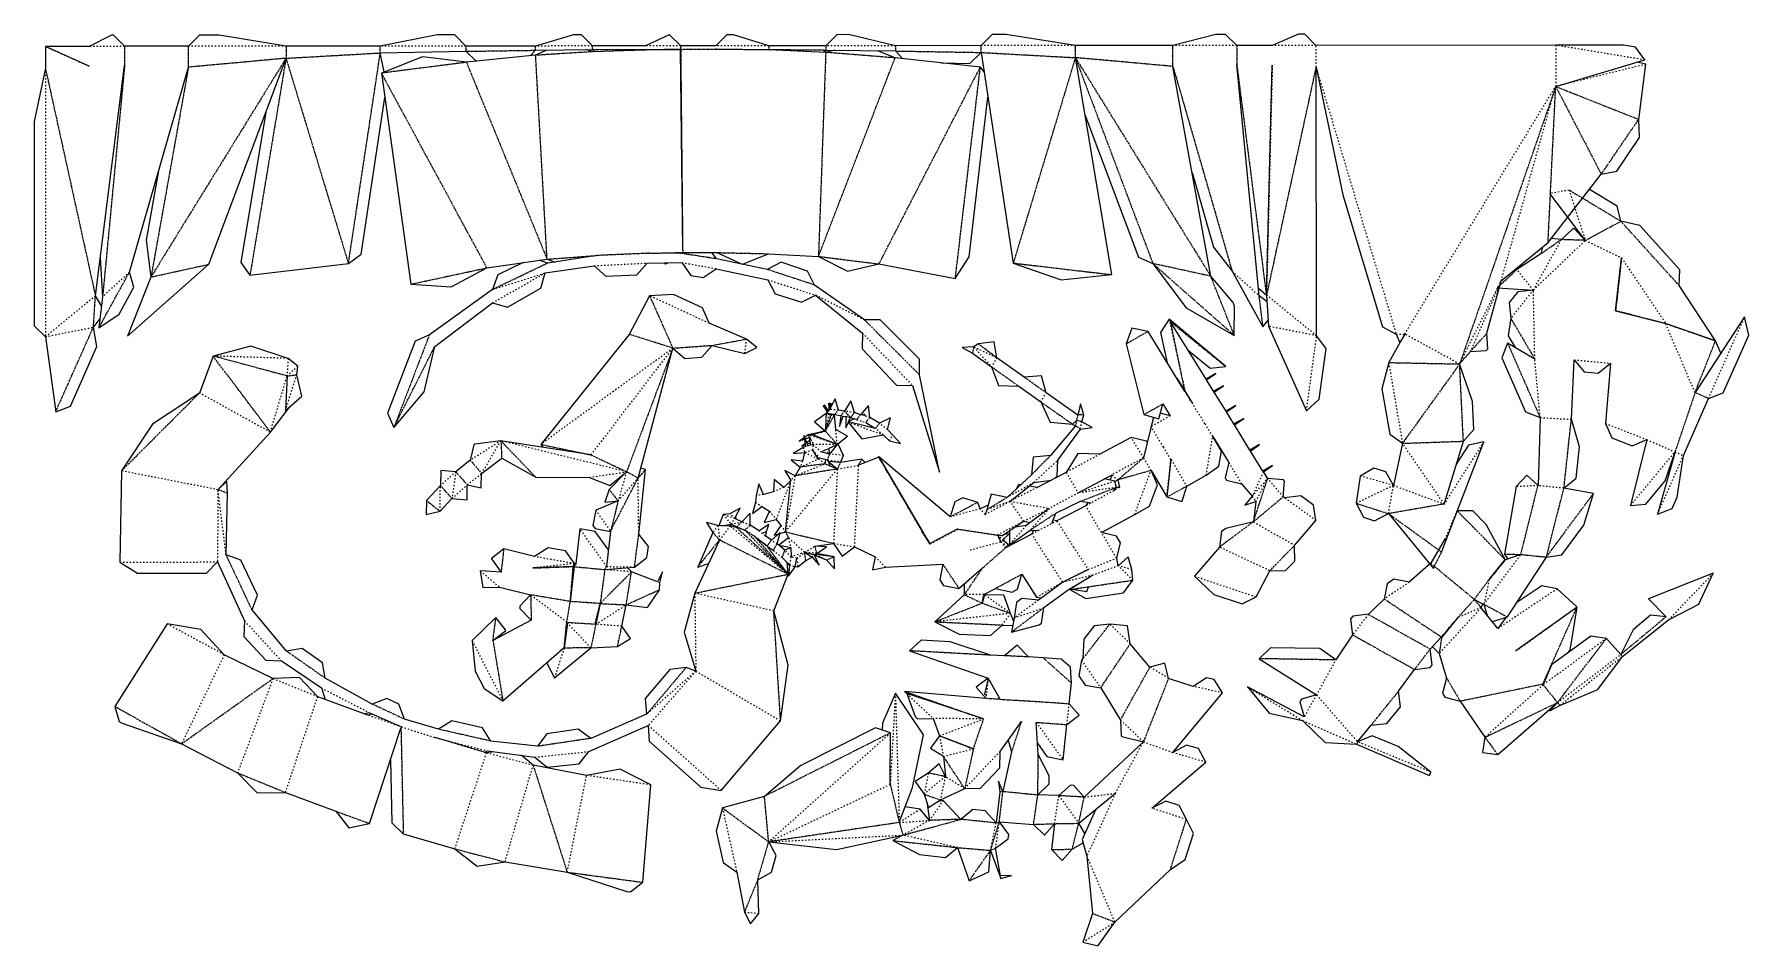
# Model space of a CAD drawing. Extents: x 2 to 774, y 0 to 410.
import ezdxf

# ---------------------------------------------------------------- set-up
doc = ezdxf.new("R2010")
doc.units = 0
doc.header["$LTSCALE"] = 0.05
doc.header["$MEASUREMENT"] = 0
doc.linetypes.add('ACAD_ISO03W100', pattern=[30, 12, -18])
doc.linetypes.add('ACAD_ISO12W100', pattern=[21, 12, -3, 0, -3, 0, -3])
for name, color, linetype in [('CutLine', 7, 'Continuous'), ('MountainLine', 7, 'Continuous'), ('ValleyLine', 7, 'Continuous')]:
    doc.layers.add(name, color=color, linetype=linetype)

msp = doc.modelspace()

# ---------------------------------------------------------------- linework, layer by layer
at = {"layer": 'CutLine', "color": 1, "linetype": 'Continuous', "lineweight": 0}
for p, q in [((36.524152, 410.069887), (26.363778, 405.061969)), ((37.367879, 410.070544), (36.524152, 410.069887)), ((42.371773, 405.074441), (37.367879, 410.070544)), ((76.135121, 410.100749), (71.139018, 405.096855)), ((85.046274, 410.107692), (76.135121, 410.100749)), ((115.107874, 405.131112), (85.046274, 410.107692)), ((183.267956, 410.184219), (157.597736, 405.164217)), ((191.222855, 410.190417), (183.267956, 410.184219)), ((196.226749, 405.194314), (191.222855, 410.190417)), ((244.644279, 410.232039), (227.583733, 405.218745)), ((248.224964, 410.234829), (244.644279, 410.232039)), ((253.228858, 405.238726), (248.224964, 410.234829)), ((287.769137, 410.265639), (277.173121, 405.257382)), ((287.978201, 410.265802), (287.769137, 410.265639)), ((292.982095, 405.269699), (287.978201, 410.265802)), ((313.799152, 410.28592), (308.803049, 405.282026)), ((316.851963, 410.288299), (313.799152, 410.28592)), ((332.735285, 405.300672), (316.851963, 410.288299)), ((363.376512, 410.324547), (358.38041, 405.320653)), ((368.626985, 410.328638), (363.376512, 410.324547)), ((389.748664, 405.345093), (368.626985, 410.328638)), ((433.36308, 410.379076), (428.366977, 405.375182)), ((439.470001, 410.383834), (433.36308, 410.379076)), ((470.856839, 405.408287), (439.470001, 410.383834)), ((534.174054, 410.457621), (514.82461, 405.442544)), ((538.587961, 410.46106), (534.174054, 410.457621)), ((543.591855, 405.464957), (538.587961, 410.46106)), ((571.358306, 410.486592), (559.611935, 405.477439)), ((574.306461, 410.488889), (571.358306, 410.486592)), ((579.310356, 405.492786), (574.306461, 410.488889)), ((6.645948, 405.030141), (6.661737, 395.250153)), ((26.370725, 396.145971), (6.645948, 405.030141)), ((26.363778, 405.061969), (6.653375, 405.046612)), ((6.653375, 405.046612), (6.662402, 405.02273)), ((71.139018, 405.096855), (42.371773, 405.074441)), ((157.597736, 405.164217), (115.107874, 405.131112)), ((157.60012, 402.104217), (196.228591, 402.830315)), ((159.404857, 393.529186), (157.60012, 402.104217)), ((227.583733, 405.218745), (196.226749, 405.194314)), ((196.228591, 402.830315), (200.87205, 398.326999)), ((225.139511, 400.788928), (227.585219, 403.310747)), ((227.585219, 403.310747), (253.230129, 403.606725)), ((232.641241, 403.3691), (227.607157, 401.039271)), ((253.205015, 402.620002), (250.233725, 403.572142)), ((277.136317, 403.412431), (253.205015, 402.620002)), ((277.173121, 405.257382), (253.228858, 405.238726)), ((253.230129, 403.606725), (254.192373, 402.652696)), ((276.87121, 403.403652), (277.174327, 403.70938)), ((277.586554, 403.709701), (277.136317, 403.412431)), ((277.174327, 403.70938), (292.983301, 403.721697)), ((293.879211, 313.480435), (292.942278, 403.721281)), ((292.983301, 403.721697), (292.942704, 403.680286)), ((308.803049, 405.282026), (292.982095, 405.269699)), ((308.804255, 403.734024), (332.736556, 403.668671)), ((332.734684, 403.42764), (332.174437, 403.670206)), ((358.359364, 402.367091), (332.734684, 403.42764)), ((358.38041, 405.320653), (332.735285, 405.300672)), ((332.736556, 403.668671), (332.982892, 403.417367)), ((357.357546, 402.408554), (358.381896, 403.412655)), ((362.6177, 403.35438), (358.359364, 402.367091)), ((358.381896, 403.412655), (389.750506, 402.981093)), ((389.628707, 399.836451), (381.693809, 403.091935)), ((428.366977, 405.375182), (389.748664, 405.345093)), ((389.750506, 402.981093), (393.151337, 399.460921)), ((423.283901, 397.402128), (428.369361, 402.315181)), ((428.369361, 402.315181), (442.888885, 307.44423)), ((514.82461, 405.442544), (470.856839, 405.408287)), ((559.611935, 405.477439), (543.591855, 405.464957)), ((687.327047, 405.576945), (579.310356, 405.492786)), ((717.880946, 405.600751), (687.327047, 405.576945)), ((723.36253, 404.695846), (717.880946, 405.600751)), ((727.48138, 398.948231), (723.36253, 404.695846)), ((6.661737, 395.250153), (1.664774, 371.25423)), ((29.213143, 292.654388), (42.378505, 396.434446)), ((44.624625, 303.41328), (71.146348, 395.688858)), ((80.330469, 306.901575), (115.112109, 399.695113)), ((176.612946, 400.397335), (158.080307, 393.000527)), ((196.406995, 397.87402), (176.612946, 400.397335)), ((227.607157, 401.039271), (196.406995, 397.87402)), ((428.035679, 395.742079), (389.628707, 399.836451)), ((410.37585, 397.624704), (423.283901, 397.402128)), ((429.698254, 393.632161), (428.035679, 395.742079)), ((487.268464, 302.24526), (470.861075, 399.972288)), ((531.868176, 301.543736), (514.83194, 396.034547)), ((553.69514, 292.700002), (543.598587, 396.824962)), ((556.937735, 293.065554), (559.618882, 396.561441)), ((579.317975, 395.712789), (591.359855, 338.247026)), ((579.592342, 274.669074), (579.317975, 395.712789)), ((687.341511, 387.012952), (727.48138, 398.948231)), ((728.005959, 397.016083), (723.927336, 397.891464)), ((724.736016, 372.178611), (728.005959, 397.016083)), ((158.080307, 393.000527), (171.326492, 297.941204)), ((148.926572, 311.402905), (159.613425, 381.99833)), ((422.932433, 310.244991), (431.457465, 382.137427)), ((1.664774, 371.25423), (1.676424, 279.205495)), ((106.004931, 375.398177), (94.750734, 307.690558)), ((475.159844, 374.36761), (499.340516, 310.151644)), ((725.174226, 363.955971), (724.736016, 372.178611)), ((714.818283, 348.796247), (725.174226, 363.955971)), ((57.712319, 348.948574), (52.134408, 317.743306)), ((523.449669, 348.236651), (533.18852, 314.560181)), ((707.869295, 347.487976), (714.818283, 348.796247)), ((683.888649, 316.666885), (707.869295, 347.487976)), ((714.9874, 333.143403), (702.531678, 340.627812)), ((591.359855, 338.247026), (609.227534, 278.767023)), ((684.546581, 338.729347), (700.658619, 317.664892)), ((716.697942, 326.28235), (714.9874, 333.143403)), ((725.186625, 324.372052), (716.697942, 326.28235)), ((52.134408, 317.743306), (54.252182, 301.175519)), ((689.94847, 318.029649), (685.36572, 318.565289)), ((695.11576, 322.856565), (689.94847, 318.029649)), ((695.831703, 322.832182), (695.11576, 322.856565)), ((700.658619, 317.664892), (695.831703, 322.832182)), ((743.291161, 304.435203), (725.186625, 324.372052)), ((31.413265, 309.997531), (32.452037, 292.294672)), ((143.234515, 307.207611), (148.926572, 311.402905)), ((205.561952, 305.281334), (232.764524, 309.194656)), ((232.764524, 309.194656), (236.367087, 307.906646)), ((255.226437, 310.870264), (232.975173, 307.37363)), ((293.895058, 311.691996), (278.570823, 311.871621)), ((293.120197, 311.701079), (293.891901, 312.230825)), ((293.891901, 312.230825), (309.229079, 312.182961)), ((294.624315, 312.228539), (293.895058, 311.691996)), ((309.057591, 309.38355), (306.99282, 312.18994)), ((331.918749, 304.611279), (309.057591, 309.38355)), ((309.229079, 312.182961), (320.734522, 306.945989)), ((320.81269, 306.929671), (332.57708, 311.655772)), ((332.57708, 311.655772), (355.08007, 310.436835)), ((355.08007, 310.436835), (368.10697, 303.794374)), ((416.734038, 300.434225), (422.932433, 310.244991)), ((499.340516, 310.151644), (505.781754, 307.234374)), ((533.18852, 314.560181), (541.50523, 303.799618)), ((662.776134, 299.457419), (683.888649, 316.666885)), ((680.667771, 311.57304), (669.79774, 304.485115)), ((681.41734, 314.652445), (680.667771, 311.57304)), ((714.279258, 285.961657), (717.008665, 309.787561)), ((43.684925, 274.508246), (80.330469, 306.901575)), ((46.582785, 296.618752), (44.624625, 303.41328)), ((94.750734, 307.690558), (98.863223, 301.93839)), ((98.863223, 301.93839), (143.234515, 307.207611)), ((189.492409, 296.722373), (205.561952, 305.281334)), ((210.537327, 302.176427), (208.1862, 295.507678)), ((221.948401, 307.638664), (210.537327, 302.176427)), ((232.975173, 307.37363), (229.245793, 308.688456)), ((230.017333, 296.195086), (231.899888, 303.010949)), ((231.899888, 303.010949), (254.06618, 306.257414)), ((254.06618, 306.257414), (259.311507, 301.515415)), ((259.311507, 301.515415), (273.166232, 302.213647)), ((273.166232, 302.213647), (277.908231, 307.458973)), ((277.908231, 307.458973), (293.568714, 307.693244)), ((285.509162, 307.572678), (286.348555, 307.052597)), ((286.348555, 307.052597), (287.141757, 307.597101)), ((293.568714, 307.693244), (297.605873, 301.887958)), ((297.605873, 301.887958), (303.190556, 300.884708)), ((303.190556, 300.884708), (308.995842, 304.921866)), ((308.995842, 304.921866), (332.315618, 299.87135)), ((338.233328, 307.793432), (331.918749, 304.611279)), ((350.13841, 303.866628), (338.233328, 307.793432)), ((353.320562, 297.552049), (350.13841, 303.866628)), ((368.10697, 303.794374), (382.356442, 307.076897)), ((382.356442, 307.076897), (416.734038, 300.434225)), ((442.888885, 307.44423), (464.496914, 299.878705)), ((464.496914, 299.878705), (487.268464, 302.24526)), ((505.781754, 307.234374), (520.823572, 287.314556)), ((541.982901, 289.655547), (531.868176, 301.543736)), ((541.50523, 303.799618), (555.408744, 278.714335)), ((669.79774, 304.485115), (668.877484, 304.430818)), ((742.950968, 297.372324), (743.291161, 304.435203)), ((39.892879, 284.5116), (46.582785, 296.618752)), ((54.252182, 301.175519), (43.684925, 274.508246)), ((171.326492, 297.941204), (189.492409, 296.722373)), ((208.1862, 295.507678), (179.718162, 275.123492)), ((214.964781, 287.65803), (230.017333, 296.195086)), ((332.315618, 299.87135), (335.563508, 293.59033)), ((375.85744, 281.823769), (353.320562, 297.552049)), ((553.363335, 296.121878), (556.937735, 293.065554)), ((556.952114, 293.6206), (557.024227, 293.06335)), ((656.361197, 275.822823), (662.776134, 299.457419)), ((661.013475, 296.262871), (677.290463, 295.300808)), ((670.260794, 294.53677), (666.310066, 289.62253)), ((677.290463, 295.300808), (670.260794, 294.53677)), ((759.420983, 272.415314), (742.950968, 297.372324)), ((31.955107, 288.206664), (29.213143, 292.654388)), ((32.452037, 292.294672), (30.75166, 278.306484)), ((182.142542, 269.900744), (208.148918, 289.540585)), ((208.148918, 289.540585), (214.964781, 287.65803)), ((278.932663, 292.741588), (269.82018, 275.339733)), ((289.774633, 293.250472), (278.932663, 292.741588)), ((302.840803, 287.228918), (289.774633, 293.250472)), ((305.840774, 280.340965), (302.840803, 287.228918)), ((335.563508, 293.59033), (347.39313, 289.824865)), ((347.39313, 289.824865), (353.67415, 293.072756)), ((353.67415, 293.072756), (374.914751, 275.930527)), ((520.823572, 287.314556), (542.476896, 274.897271)), ((542.547467, 288.237497), (541.982901, 289.655547)), ((542.476896, 274.897271), (542.547467, 288.237497)), ((557.231821, 289.935391), (553.69514, 292.700002)), ((557.024227, 293.06335), (557.957309, 279.004022)), ((666.310066, 289.62253), (667.074104, 282.592861)), ((714.326757, 285.993198), (714.280605, 285.965828)), ((714.292056, 286.073371), (714.343559, 285.954379)), ((714.343559, 285.954379), (736.947672, 280.236656)), ((1.676424, 279.205495), (6.677057, 274.206128)), ((28.301673, 278.59274), (31.224032, 282.192464)), ((29.924711, 269.951218), (28.301673, 278.59274)), ((30.75166, 278.306484), (39.892879, 284.5116)), ((322.677763, 273.227769), (305.840774, 280.340965)), ((382.928503, 281.831744), (375.85744, 281.823769)), ((400.635647, 264.164498), (382.928503, 281.831744)), ((496.246385, 278.174289), (493.748515, 271.023022)), ((503.659522, 276.616931), (496.246385, 278.174289)), ((513.069331, 282.218155), (509.26694, 276.256459)), ((538.688661, 260.811469), (513.069331, 282.218155)), ((529.771717, 255.205523), (513.804797, 281.008724)), ((555.408744, 278.714335), (557.775586, 281.742163)), ((557.957309, 279.004022), (575.033898, 240.955186)), ((609.227534, 278.767023), (615.454629, 275.416905)), ((667.074104, 282.592861), (665.904577, 274.731561)), ((736.871315, 280.19511), (736.822101, 280.268419)), ((759.359696, 272.417203), (736.871315, 280.19511)), ((736.947672, 280.236656), (736.98714, 280.15505)), ((772.440824, 283.167601), (750.140414, 249.123483)), ((774.32666, 275.055498), (772.440824, 283.167601)), ((6.677057, 274.206128), (11.327827, 240.503685)), ((173.260179, 272.243482), (160.850672, 239.856462)), ((179.718162, 275.123492), (173.260179, 272.243482)), ((269.82018, 275.339733), (229.939467, 225.786842)), ((327.240508, 269.35589), (322.677763, 273.227769)), ((374.914751, 275.930527), (374.743095, 268.861543)), ((427.064572, 271.044535), (425.089578, 269.709663)), ((434.239092, 271.957843), (427.064572, 271.044535)), ((435.468057, 264.830605), (434.239092, 271.957843)), ((493.748515, 271.023022), (501.693847, 239.192966)), ((520.258524, 249.608134), (503.659522, 276.616931)), ((509.26694, 276.256459), (512.294352, 262.566908)), ((583.877303, 269.044208), (579.592342, 274.669074)), ((617.416642, 272.132835), (612.066733, 262.654358)), ((615.454629, 275.416905), (617.055757, 271.493452)), ((619.309653, 275.491904), (617.416642, 272.132835)), ((656.686643, 268.759248), (656.361197, 275.822823)), ((665.669896, 271.360793), (663.093137, 264.775939)), ((677.902046, 264.22691), (665.669896, 271.360793)), ((665.904577, 274.731561), (669.056218, 269.385865)), ((759.344263, 272.378209), (759.420983, 272.415314)), ((761.762663, 266.86617), (759.370982, 272.391131)), ((762.82655, 248.991163), (774.32666, 275.055498)), ((17.930098, 243.035487), (29.924711, 269.951218)), ((82.252867, 265.569727), (76.098692, 248.927466)), ((99.3241, 270.039058), (82.252867, 265.569727)), ((116.083202, 264.513261), (99.3241, 270.039058)), ((120.397643, 261.000041), (116.083202, 264.513261)), ((177.400857, 249.397832), (182.142542, 269.900744)), ((273.789255, 210.619013), (289.460089, 269.143341)), ((289.460089, 269.143341), (294.798866, 264.506806)), ((294.798866, 264.506806), (302.542014, 265.051908)), ((302.542014, 265.051908), (307.178549, 270.390686)), ((307.178549, 270.390686), (321.87757, 266.700897)), ((321.87757, 266.700897), (327.240508, 269.35589)), ((374.743095, 268.861543), (390.323645, 252.50548)), ((400.643622, 257.093435), (400.635647, 264.164498)), ((425.089578, 269.709663), (419.89695, 269.461425)), ((419.89695, 269.461425), (424.442113, 266.938232)), ((424.442113, 266.938232), (433.024228, 260.791194)), ((447.786515, 256.081277), (435.468057, 264.830605)), ((521.810594, 268.071026), (531.655497, 260.080305)), ((580.779901, 246.136073), (583.877303, 269.044208)), ((644.039972, 261.996952), (648.881516, 267.620616)), ((648.881516, 267.620616), (656.028139, 268.037133)), ((656.028139, 268.037133), (656.686643, 268.759248)), ((663.093137, 264.775939), (673.739239, 240.441324)), ((694.398324, 237.093241), (695.638802, 263.839909)), ((695.638802, 263.839909), (700.16957, 258.411084)), ((115.575156, 256.603878), (114.890136, 240.991575)), ((119.998046, 257.155172), (120.397643, 261.000041)), ((122.211698, 247.566747), (119.998046, 257.155172)), ((409.653978, 213.328269), (400.643622, 257.093435)), ((433.024228, 260.791194), (436.267898, 252.340972)), ((455.652674, 256.618367), (447.786515, 256.081277)), ((457.718692, 249.009393), (455.652674, 256.618367)), ((516.537869, 255.662137), (520.279121, 249.616452)), ((534.10756, 257.70161), (529.771717, 255.205523)), ((529.954797, 254.911529), (534.10756, 257.70161)), ((531.655497, 260.080305), (538.688661, 260.811469)), ((612.066733, 262.654358), (609.022957, 250.793713)), ((649.870195, 245.16664), (644.039972, 261.996952)), ((700.16957, 258.411084), (706.540705, 257.836599)), ((706.540705, 257.836599), (711.969529, 262.367367)), ((711.969529, 262.367367), (709.795568, 235.253149)), ((76.098692, 248.927466), (55.006704, 234.934424)), ((114.890136, 240.991575), (122.211698, 247.566747)), ((163.730681, 233.398479), (177.400857, 249.397832)), ((390.323645, 252.50548), (397.392629, 252.333824)), ((397.392629, 252.333824), (409.653978, 213.328269)), ((436.267898, 252.340972), (445.314117, 252.0351)), ((445.314117, 252.0351), (455.292671, 244.939246)), ((472.013513, 239.017003), (457.718692, 249.009393)), ((520.284403, 249.60796), (520.258524, 249.608134)), ((520.279121, 249.616452), (523.628842, 244.231444)), ((533.140242, 249.831578), (529.954797, 254.911529)), ((537.560394, 252.187168), (533.140242, 249.831578)), ((533.446974, 249.329491), (537.560394, 252.187168)), ((538.802433, 240.712269), (533.446974, 249.329491)), ((609.022957, 250.793713), (612.516826, 230.368556)), ((756.233666, 246.435017), (762.82655, 248.991163)), ((11.327827, 240.503685), (17.930098, 243.035487)), ((108.065939, 231.288227), (116.614111, 242.524169)), ((116.614111, 242.524169), (116.613029, 242.538829)), ((160.850672, 239.856462), (163.730681, 233.398479)), ((358.515825, 239.65338), (353.357616, 235.923914)), ((359.161747, 240.481645), (357.205916, 243.282939)), ((357.205916, 243.282939), (359.072335, 240.368757)), ((359.473547, 240.875313), (357.717155, 243.601739)), ((357.717155, 243.601739), (359.381104, 240.758597)), ((359.476912, 239.515718), (358.515825, 239.65338)), ((358.521493, 239.673284), (358.521036, 239.652633)), ((360.026666, 241.573661), (358.521493, 239.673284)), ((359.482045, 239.558512), (359.476912, 239.515718)), ((359.485531, 239.558096), (359.840057, 239.485876)), ((359.899064, 243.035104), (359.600683, 244.140649)), ((359.600683, 244.140649), (359.895838, 243.008214)), ((360.072785, 244.483379), (359.669703, 241.122972)), ((359.930036, 241.451659), (360.072785, 244.483379)), ((359.98688, 242.658911), (360.276437, 241.547956)), ((360.301124, 241.545416), (359.988917, 242.702184)), ((360.189487, 241.88156), (360.026666, 241.573661)), ((360.469526, 242.411122), (360.203333, 241.907743)), ((360.699311, 244.395153), (360.36846, 241.538486)), ((360.540674, 241.520763), (360.699311, 244.395153)), ((362.547505, 246.340644), (360.60383, 242.665094)), ((364.044635, 241.160165), (362.547505, 246.340644)), ((366.85099, 240.72008), (364.044635, 241.160165)), ((369.713027, 245.4047), (366.85099, 240.72008)), ((371.34979, 240.164669), (369.713027, 245.4047)), ((374.042673, 239.172458), (371.34979, 240.164669)), ((377.570197, 243.347272), (374.042673, 239.172458)), ((378.278322, 237.927765), (377.570197, 243.347272)), ((455.292671, 244.939246), (459.553187, 235.843915)), ((473.205227, 244.056856), (472.013513, 239.017003)), ((474.710556, 239.101628), (473.205227, 244.056856)), ((508.409785, 237.226981), (510.233925, 243.982826)), ((513.543479, 238.586237), (509.129539, 239.892645)), ((510.233925, 243.982826), (513.543479, 238.586237)), ((523.619028, 244.229848), (523.623732, 244.239658)), ((543.125238, 243.229288), (538.802433, 240.712269)), ((538.959358, 240.460268), (543.125238, 243.229288)), ((542.308588, 235.039872), (538.959358, 240.460268)), ((575.033898, 240.955186), (580.779901, 246.136073)), ((650.492621, 232.457076), (649.870195, 245.16664)), ((673.739239, 240.441324), (680.324094, 237.864565)), ((744.895548, 220.737828), (756.233666, 246.435017)), ((55.006704, 234.934424), (40.980164, 213.864698)), ((353.357616, 235.923914), (357.916878, 232.016826)), ((358.204657, 232.115321), (355.389321, 231.151746)), ((359.476266, 239.51581), (359.477718, 239.522439)), ((359.903096, 239.071627), (359.745282, 238.969789)), ((360.12381, 239.426105), (359.837467, 239.485645)), ((359.860483, 239.480859), (359.857917, 239.484534)), ((360.067612, 239.184286), (360.423657, 239.40049)), ((360.068743, 239.182435), (360.067612, 239.184286)), ((360.068809, 239.182478), (360.068069, 239.183537)), ((360.243256, 239.285461), (360.068809, 239.182478)), ((360.104456, 239.203522), (360.104807, 239.206872)), ((360.128225, 239.464223), (360.12381, 239.426105)), ((360.131703, 239.463961), (360.426698, 239.404446)), ((360.240889, 239.289506), (360.243256, 239.285461)), ((360.425586, 239.397474), (360.423647, 239.400484)), ((360.423657, 239.40049), (360.423907, 239.40501)), ((360.861755, 239.302244), (360.425586, 239.397474)), ((360.426087, 239.398042), (360.903553, 239.313331)), ((360.856699, 239.321644), (360.861755, 239.302244)), ((361.843868, 239.205343), (361.376696, 239.280751)), ((361.601432, 239.244475), (361.6024, 239.250657)), ((361.6024, 239.250657), (361.846651, 239.224656)), ((362.330237, 239.146343), (361.843868, 239.205343)), ((361.846651, 239.224656), (361.845631, 239.205129)), ((362.329729, 239.146405), (362.334082, 239.175187)), ((362.912533, 232.44804), (362.330237, 239.146343)), ((362.334082, 239.175187), (365.180901, 238.803797)), ((368.183245, 229.549066), (362.912533, 232.44804)), ((365.180901, 238.803797), (364.627919, 233.804319)), ((364.627919, 233.804319), (366.251102, 238.565185)), ((366.251102, 238.565185), (367.348889, 238.321573)), ((367.348889, 238.321573), (367.421319, 233.198125)), ((367.421319, 233.198125), (368.625223, 235.846311)), ((368.554935, 235.691702), (374.573271, 228.328628)), ((368.640354, 235.879595), (369.541895, 237.862685)), ((371.224482, 237.284336), (368.759912, 236.142582)), ((369.542498, 237.865391), (372.270119, 236.923112)), ((375.681345, 239.349054), (374.81209, 238.946356)), ((376.363623, 238.490421), (375.681345, 239.349054)), ((376.408045, 235.682708), (380.712135, 233.017905)), ((382.600317, 235.284538), (378.278322, 237.927765)), ((387.512475, 237.769001), (382.600317, 235.284538)), ((386.207149, 232.421294), (387.512475, 237.769001)), ((388.58193, 230.005868), (386.207149, 232.421294)), ((459.553187, 235.843915), (469.555793, 234.935671)), ((470.904205, 234.151509), (459.696401, 220.813845)), ((462.913315, 218.651099), (473.135358, 232.634409)), ((469.397765, 234.950021), (470.904205, 234.151509)), ((469.555793, 234.935671), (471.504097, 236.734475)), ((473.135358, 232.634409), (478.364747, 233.409702)), ((473.762156, 236.010424), (474.710556, 239.101628)), ((478.364747, 233.409702), (473.762156, 236.010424)), ((504.955109, 233.820362), (501.574354, 219.720081)), ((501.693847, 239.192966), (508.409785, 237.226981)), ((506.085394, 237.90741), (504.955109, 233.820362)), ((546.735133, 237.384169), (542.308588, 235.039872)), ((542.620715, 234.527318), (546.735133, 237.384169)), ((549.526449, 223.197363), (542.620715, 234.527318)), ((645.743178, 227.218489), (650.492621, 232.457076)), ((680.324094, 237.864565), (679.383494, 207.207052)), ((698.081927, 224.670241), (694.398324, 237.093241)), ((709.795568, 235.253149), (712.621747, 228.771428)), ((84.435982, 205.356807), (108.065939, 231.288227)), ((199.725291, 225.576631), (198.182078, 218.676015)), ((200.14904, 225.845489), (199.725291, 225.576631)), ((211.96031, 227.417966), (200.14904, 225.845489)), ((252.602438, 221.053585), (211.96031, 227.417966)), ((229.939467, 225.786842), (230.803072, 224.467271)), ((348.111362, 224.419785), (343.723876, 221.732927)), ((348.590608, 228.76484), (346.326968, 227.241694)), ((346.326968, 227.241694), (348.698474, 228.118192)), ((349.036848, 226.089663), (347.509425, 224.998049)), ((347.509425, 224.998049), (349.111074, 225.644684)), ((349.258215, 224.76258), (348.111362, 224.419785)), ((350.408302, 225.098958), (348.429659, 229.729718)), ((348.429659, 229.729718), (349.258215, 224.76258)), ((350.504908, 230.052923), (348.785813, 228.896187)), ((349.060988, 228.252175), (350.864708, 228.918822)), ((351.127566, 227.583851), (349.763189, 226.608762)), ((350.018573, 226.01107), (351.332776, 226.541654)), ((351.553535, 225.420488), (350.408302, 225.098958)), ((358.190898, 231.782003), (350.504908, 230.052923)), ((350.703377, 230.097571), (350.580551, 230.361969)), ((350.580551, 230.361969), (350.635613, 230.082327)), ((350.726711, 229.619665), (351.553535, 225.420488)), ((351.050373, 228.987443), (351.606018, 227.925789)), ((352.178506, 226.883101), (352.702414, 225.794406)), ((352.187988, 230.053905), (352.609983, 230.04657)), ((352.609983, 230.04657), (352.613971, 229.894998)), ((352.902144, 229.785996), (352.910934, 230.045433)), ((352.910934, 230.045433), (363.491488, 225.784513)), ((359.87288, 224.091475), (363.488872, 225.781527)), ((360.013567, 221.476648), (359.87288, 224.091475)), ((363.4724, 225.773828), (360.126336, 221.449119)), ((363.483237, 225.787835), (363.480737, 225.784604)), ((363.744468, 226.12547), (363.490395, 225.797087)), ((366.409207, 220.847373), (363.744468, 226.12547)), ((363.794043, 226.027276), (368.183245, 229.549066)), ((374.573271, 228.328628), (384.257261, 230.09171)), ((384.257261, 230.09171), (387.057702, 227.429848)), ((387.057702, 227.429848), (392.12296, 226.171693)), ((392.12296, 226.171693), (388.58193, 230.005868)), ((496.035716, 228.908991), (481.926003, 221.331017)), ((502.899112, 227.207875), (496.035716, 228.908991)), ((503.235755, 226.649367), (502.899112, 227.207875)), ((536.724314, 222.793416), (532.770922, 229.4032)), ((532.770922, 229.4032), (539.954557, 217.56163)), ((553.872322, 225.681258), (549.526449, 223.197363)), ((549.781298, 222.796841), (553.872322, 225.681258)), ((612.516826, 230.368556), (618.288282, 226.283181)), ((618.288282, 226.283181), (614.208276, 207.323624)), ((635.908313, 177.318081), (654.935486, 226.958647)), ((637.008404, 198.930046), (645.743178, 227.218489)), ((648.029292, 225.440597), (642.548079, 216.870841)), ((654.935486, 226.958647), (648.029292, 225.440597)), ((696.549912, 210.526666), (698.081927, 224.670241)), ((712.621747, 228.771428), (721.870554, 225.139094)), ((728.352276, 227.965273), (720.991476, 198.270773)), ((721.870554, 225.139094), (728.352276, 227.965273)), ((198.182078, 218.676015), (191.637509, 213.490376)), ((203.272239, 212.711003), (212.317837, 219.615287)), ((212.317837, 219.615287), (227.636983, 211.060606)), ((347.890068, 218.189998), (342.729131, 218.808102)), ((342.729131, 218.808102), (346.794413, 215.56915)), ((343.723876, 221.732927), (348.854696, 222.112311)), ((348.854696, 222.112311), (347.890068, 218.189998)), ((355.000631, 219.254242), (352.517921, 223.195046)), ((354.860887, 219.476057), (355.576124, 219.682044)), ((355.640508, 219.666478), (355.000631, 219.254242)), ((355.576124, 219.682044), (359.221958, 218.800601)), ((360.126336, 221.449119), (356.234472, 222.399192)), ((358.010015, 217.015345), (358.570326, 218.958145)), ((363.592994, 214.689142), (358.010015, 217.015345)), ((359.489823, 222.146372), (358.879859, 221.753407)), ((359.221958, 218.800601), (360.408132, 216.016146)), ((359.343825, 221.640144), (359.489823, 222.146372)), ((364.818304, 217.576416), (359.602973, 218.086077)), ((359.602973, 218.086077), (363.592994, 214.689142)), ((374.654045, 219.128006), (364.818304, 217.576416)), ((364.918156, 217.592168), (365.209943, 217.949184)), ((365.209943, 217.949184), (366.409207, 220.847373)), ((382.275582, 220.008727), (373.172033, 216.387086)), ((376.166083, 217.578201), (374.654045, 219.128006)), ((382.200315, 220.353903), (401.922231, 186.588138)), ((414.454014, 193.123895), (382.200315, 220.353903)), ((382.52453, 219.798816), (382.275582, 220.008727)), ((451.836859, 219.972262), (451.091518, 212.103009)), ((459.696401, 220.813845), (451.836859, 219.972262)), ((462.646879, 211.585053), (462.913315, 218.651099)), ((471.931013, 221.656493), (466.651363, 213.163492)), ((481.926003, 221.331017), (471.931013, 221.656493)), ((513.958792, 218.919072), (512.064911, 202.09543)), ((535.56999, 215.966274), (536.724314, 222.793416)), ((539.954557, 217.56163), (538.300594, 210.686719)), ((555.390215, 213.672149), (549.781298, 222.796841)), ((741.107852, 222.409036), (733.272252, 194.394301)), ((736.695068, 209.304015), (741.107852, 222.409036)), ((742.074385, 201.957584), (744.895548, 220.737828)), ((40.980164, 213.864698), (40.223482, 172.723284)), ((88.374313, 209.221662), (84.435982, 205.356807)), ((88.807901, 203.720793), (88.374313, 209.221662)), ((184.822956, 214.093501), (184.686899, 207.253664)), ((191.637509, 213.490376), (184.822956, 214.093501)), ((203.138877, 206.230997), (203.272239, 212.711003)), ((227.636983, 211.060606), (251.873313, 210.937993)), ((251.873313, 210.937993), (260.980363, 207.260709)), ((268.589445, 213.470592), (260.712393, 205.500688)), ((260.980363, 207.260709), (268.589445, 213.470592)), ((274.100365, 185.349242), (277.137986, 214.513385)), ((277.137986, 214.513385), (274.971382, 215.033787)), ((335.060693, 209.950326), (334.813593, 204.350726)), ((339.429446, 206.438835), (335.060693, 209.950326)), ((342.556392, 209.555274), (339.429446, 206.438835)), ((344.520316, 211.647905), (339.892479, 214.023226)), ((339.892479, 214.023226), (342.556392, 209.555274)), ((346.794413, 215.56915), (344.520316, 211.647905)), ((362.811615, 215.014712), (362.975316, 215.215008)), ((451.091518, 212.103009), (440.062121, 201.804322)), ((441.531714, 200.164986), (452.109492, 208.632419)), ((452.109492, 208.632419), (460.085299, 209.745595)), ((466.651363, 213.163492), (453.581825, 206.360278)), ((461.402854, 210.431435), (462.646879, 211.585053)), ((472.190865, 203.94456), (487.407431, 212.093227)), ((488.643463, 209.165352), (484.016773, 210.277486)), ((487.407431, 212.093227), (486.383859, 209.708501)), ((489.36365, 206.41252), (488.643463, 209.165352)), ((488.662631, 209.092083), (489.942747, 209.802929)), ((489.942747, 209.802929), (490.793898, 206.342334)), ((507.905348, 207.589331), (504.9642, 214.0197)), ((504.9642, 214.0197), (512.045664, 202.097608)), ((521.022961, 207.013475), (529.806399, 211.869809)), ((529.806399, 211.869809), (535.56999, 215.966274)), ((538.300594, 210.686719), (538.902046, 209.704193)), ((538.902046, 209.704193), (545.78512, 208.036897)), ((559.699981, 216.213627), (555.390215, 213.672149)), ((555.586601, 213.365242), (559.699981, 216.213627)), ((557.548707, 210.378347), (555.586601, 213.365242)), ((564.597928, 209.822929), (557.548707, 210.378347)), ((564.538824, 202.192494), (565.094242, 209.241715)), ((565.094242, 209.241715), (564.597928, 209.822929)), ((599.170517, 211.54925), (597.440631, 199.263187)), ((605.336701, 215.0102), (599.170517, 211.54925)), ((610.747326, 213.489809), (605.336701, 215.0102)), ((614.208276, 207.323624), (610.747326, 213.489809)), ((674.261021, 211.995427), (669.559983, 206.792686)), ((679.383494, 207.207052), (674.261021, 211.995427)), ((691.040545, 206.094187), (696.549912, 210.526666)), ((728.033522, 198.910758), (736.695068, 209.304015)), ((88.114946, 176.086607), (88.807901, 203.720793)), ((184.686899, 207.253664), (178.4101, 200.531323)), ((184.528459, 195.641871), (189.904568, 201.407693)), ((189.904568, 201.407693), (196.69207, 200.779035)), ((196.69207, 200.779035), (196.802584, 207.594692)), ((196.802584, 207.594692), (203.138877, 206.230997)), ((260.712393, 205.500688), (258.801044, 199.82789)), ((326.988975, 202.837632), (326.667394, 199.732637)), ((328.160917, 207.984964), (326.988975, 202.837632)), ((330.358423, 203.185023), (328.160917, 207.984964)), ((334.813593, 204.350726), (330.358423, 203.185023)), ((420.189176, 201.778917), (416.558881, 199.874416)), ((426.939697, 199.674049), (420.189176, 201.778917)), ((432.962409, 203.370777), (431.014155, 196.366208)), ((440.062121, 201.804322), (432.962409, 203.370777)), ((445.270586, 207.709357), (444.309729, 205.770521)), ((446.220925, 207.555098), (445.270586, 207.709357)), ((453.581825, 206.360278), (449.997811, 206.942034)), ((488.141803, 204.911865), (489.36365, 206.41252)), ((490.793898, 206.342334), (489.341146, 206.384881)), ((504.295156, 197.892903), (507.905348, 207.589331)), ((512.045664, 202.097608), (512.067074, 202.114646)), ((512.064911, 202.09543), (518.854081, 200.118773)), ((519.046304, 200.224305), (521.022961, 207.013475)), ((545.78512, 208.036897), (550.555127, 202.420965)), ((550.555127, 202.420965), (547.224746, 198.416594)), ((565.120309, 201.767253), (564.538824, 202.192494)), ((572.534392, 202.569254), (565.120309, 201.767253)), ((578.176854, 198.480236), (572.534392, 202.569254)), ((669.559983, 206.792686), (664.290345, 176.379301)), ((704.3909, 203.741397), (691.040545, 206.094187)), ((700.001891, 189.408434), (704.3909, 203.741397)), ((739.865136, 196.950448), (742.074385, 201.957584)), ((178.4101, 200.531323), (178.347843, 194.180623)), ((178.347843, 194.180623), (184.528459, 195.641871)), ((254.6964, 196.173183), (253.45094, 189.212663)), ((264.767346, 200.314851), (254.6964, 196.173183)), ((258.801044, 199.82789), (264.767346, 200.314851)), ((312.165862, 194.191277), (310.168243, 189.176406)), ((315.138047, 194.545208), (312.165862, 194.191277)), ((319.770365, 196.990148), (315.138047, 194.545208)), ((317.90477, 193.491232), (317.292162, 192.403195)), ((317.970544, 192.060467), (317.90477, 193.491232)), ((317.90834, 193.413582), (319.770365, 196.990148)), ((324.26613, 194.767323), (320.46938, 190.915322)), ((324.289061, 189.358747), (324.26613, 194.767323)), ((326.667394, 199.732637), (325.406139, 194.599432)), ((325.406139, 194.599432), (329.55234, 197.878088)), ((329.55234, 197.878088), (333.019751, 195.644268)), ((333.019751, 195.644268), (330.622805, 190.654165)), ((416.558881, 199.874416), (414.454014, 193.123895)), ((427.91069, 196.777562), (426.939697, 199.674049)), ((431.567539, 198.355793), (427.91069, 196.777562)), ((431.014155, 196.366208), (430.19901, 194.251007)), ((459.116147, 196.95931), (448.677126, 189.256686)), ((460.296064, 190.115914), (462.112375, 194.866121)), ((462.112375, 194.866121), (473.113323, 200.186365)), ((475.561022, 198.126133), (462.528663, 191.282798)), ((473.113323, 200.186365), (477.968085, 199.424438)), ((476.502703, 199.654421), (475.561022, 198.126133)), ((482.567202, 186.153178), (497.608895, 194.264466)), ((497.608895, 194.264466), (504.295156, 197.892903)), ((518.854081, 200.118773), (519.046304, 200.224305)), ((547.224746, 198.416594), (552.185609, 200.002865)), ((552.185609, 200.002865), (551.111859, 190.942931)), ((579.291501, 191.497574), (578.176854, 198.480236)), ((597.440631, 199.263187), (600.67467, 192.975024)), ((605.705527, 191.361441), (611.99369, 194.59548)), ((611.99369, 194.59548), (632.222085, 169.919371)), ((649.955628, 195.865002), (643.039888, 195.923863)), ((656.068443, 189.647241), (649.955628, 195.865002)), ((720.991476, 198.270773), (728.033522, 198.910758)), ((733.272252, 194.394301), (739.865136, 196.950448)), ((247.535708, 187.787171), (245.699946, 172.003283)), ((254.506642, 186.601386), (247.535708, 187.787171)), ((253.45094, 189.212663), (254.38413, 187.872742)), ((254.38413, 187.872742), (261.344649, 186.627282)), ((260.430409, 178.249223), (254.506642, 186.601386)), ((261.344649, 186.627282), (259.613036, 170.758851)), ((307.535128, 186.057377), (300.646866, 170.562078)), ((309.793724, 189.192137), (304.607717, 190.547617)), ((304.607717, 190.547617), (307.535128, 186.057377)), ((315.352735, 188.958628), (309.793724, 189.192137)), ((311.43771, 189.123081), (315.681627, 189.878909)), ((315.832401, 189.810552), (315.352735, 188.958628)), ((315.681627, 189.878909), (318.294357, 188.694357)), ((320.46938, 190.915322), (317.351563, 192.344128)), ((318.143646, 188.295049), (318.12169, 188.77264)), ((321.922845, 187.096758), (318.143646, 188.295049)), ((318.294357, 188.694357), (318.277868, 188.25249)), ((328.28377, 186.784226), (324.289061, 189.358747)), ((332.740569, 189.641831), (328.28377, 186.784226)), ((331.679574, 186.500786), (329.711276, 185.66327)), ((330.622805, 190.654165), (336.005665, 191.946947)), ((331.382999, 184.379279), (331.679574, 186.500786)), ((331.659161, 186.4921), (332.740569, 189.641831)), ((337.83633, 186.029484), (333.859446, 182.631446)), ((338.17607, 189.225697), (335.153814, 184.880277)), ((335.153814, 184.880277), (337.227202, 185.509016)), ((336.005665, 191.946947), (338.17607, 189.225697)), ((336.454837, 180.984313), (337.83633, 186.029484)), ((337.736067, 185.663326), (340.219123, 186.416294)), ((340.219123, 186.416294), (341.638552, 183.689699)), ((402.018286, 186.255112), (402.051217, 186.380846)), ((405.380689, 180.879995), (402.018286, 186.255112)), ((405.271812, 181.205022), (417.803595, 187.74078)), ((417.891255, 187.456272), (417.386402, 187.523199)), ((417.803595, 187.74078), (418.028531, 187.436053)), ((435.837275, 184.812957), (417.891255, 187.456272)), ((438.011659, 184.70284), (447.514723, 191.153233)), ((438.135013, 182.783951), (441.037167, 185.542389)), ((441.037167, 185.542389), (438.782583, 185.22612)), ((439.698839, 185.354651), (440.008779, 186.058425)), ((441.128171, 180.600529), (450.480875, 187.19397)), ((441.133209, 186.821654), (441.128171, 180.600529)), ((448.677126, 189.256686), (443.709911, 188.570641)), ((447.514723, 191.153233), (450.466868, 190.57728)), ((450.480875, 187.19397), (454.409053, 187.039142)), ((452.036906, 187.132639), (451.251765, 185.389025)), ((462.528287, 191.282558), (460.86112, 191.593707)), ((489.423079, 184.42201), (482.567202, 186.153178)), ((536.792899, 186.51796), (535.767423, 179.521647)), ((538.657712, 187.905991), (536.792899, 186.51796)), ((551.111859, 190.942931), (538.657712, 187.905991)), ((569.669467, 180.30184), (579.291501, 191.497574)), ((600.67467, 192.975024), (605.705527, 191.361441)), ((664.524208, 173.91428), (656.068443, 189.647241)), ((690.133444, 176.077048), (700.001891, 189.408434)), ((213.271293, 178.743305), (207.720965, 174.362225)), ((227.087331, 175.242548), (213.271293, 178.743305)), ((233.190471, 179.256755), (227.087331, 175.242548)), ((241.038173, 177.892792), (233.190471, 179.256755)), ((245.108138, 172.110458), (241.038173, 177.892792)), ((278.415102, 179.747185), (274.100365, 185.349242)), ((277.781359, 174.865185), (278.415102, 179.747185)), ((310.485659, 182.703389), (299.316749, 158.771508)), ((326.393642, 184.251609), (330.900442, 180.832796)), ((330.884249, 180.811556), (330.888487, 180.841865)), ((331.890006, 179.931592), (330.884249, 180.811556)), ((330.900442, 180.832796), (330.885717, 180.810272)), ((333.859446, 182.631446), (331.021385, 184.634499)), ((331.885204, 179.935794), (331.912295, 179.95985)), ((332.04384, 179.873384), (331.890006, 179.931592)), ((331.912295, 179.95985), (334.735497, 178.10412)), ((339.901932, 178.120955), (336.454837, 180.984313)), ((341.638552, 183.689699), (337.204295, 180.471363)), ((337.204295, 180.471363), (342.557512, 179.303722)), ((342.566692, 179.165367), (339.901932, 178.120955)), ((342.557512, 179.303722), (342.836048, 175.105771)), ((353.463146, 179.954548), (361.880863, 181.180359)), ((358.736627, 179.670149), (353.463146, 179.954548)), ((354.382838, 176.681003), (358.736627, 179.670149)), ((361.880863, 181.180359), (365.795989, 175.451838)), ((365.795989, 175.451838), (371.369335, 179.584874)), ((371.369335, 179.584874), (380.623801, 175.140516)), ((405.176867, 181.205824), (405.271812, 181.205022)), ((405.645488, 181.399907), (405.380689, 180.879995)), ((435.424393, 184.873772), (435.74061, 185.038671)), ((435.74061, 185.038671), (435.757517, 184.824705)), ((435.919014, 184.824423), (435.837275, 184.812957)), ((436.154708, 184.977437), (435.909192, 184.846125)), ((435.909192, 184.846125), (437.231248, 181.924941)), ((436.570981, 184.91588), (435.930827, 184.826081)), ((438.441613, 182.499892), (438.877513, 183.489682)), ((440.563308, 180.771612), (438.441613, 182.499892)), ((451.251765, 185.389025), (439.417469, 179.142447)), ((441.212712, 180.090043), (440.563308, 180.771612)), ((491.207076, 181.432717), (489.423079, 184.42201)), ((489.475907, 174.576839), (491.207076, 181.432717)), ((535.767423, 179.521647), (524.619595, 166.430093)), ((569.739335, 173.231117), (569.669467, 180.30184)), ((637.530654, 183.336548), (631.020198, 172.236977)), ((40.223482, 172.723284), (48.120795, 167.743851)), ((79.245027, 167.824975), (84.231978, 172.83799)), ((84.231978, 172.83799), (96.461978, 146.289957)), ((94.768235, 173.692083), (88.114946, 176.086607)), ((102.206693, 157.888961), (94.768235, 173.692083)), ((207.720965, 174.362225), (207.704114, 174.219096)), ((207.704114, 174.219096), (212.028059, 168.183487)), ((244.541716, 170.76333), (226.317089, 170.127322)), ((245.04581, 170.713603), (243.242761, 155.015378)), ((244.514312, 170.762373), (244.54112, 170.780173)), ((244.54112, 170.780173), (245.108138, 172.110458)), ((244.990683, 170.233639), (244.541716, 170.76333)), ((244.635704, 171.002076), (245.04581, 170.713603)), ((245.699946, 172.003283), (245.022488, 172.232143)), ((258.803247, 169.415498), (272.179301, 170.550448)), ((270.803166, 168.367264), (268.879342, 170.270448)), ((272.179301, 170.550448), (277.781359, 174.865185)), ((300.646866, 170.562078), (305.584324, 172.201185)), ((338.732285, 174.803643), (342.025868, 171.586867)), ((341.371414, 167.312067), (340.946091, 172.641463)), ((341.309534, 172.286495), (340.988411, 172.111185)), ((341.013856, 171.792353), (342.021462, 171.538687)), ((342.025868, 171.586867), (341.553696, 166.423025)), ((341.553696, 166.423025), (344.598533, 170.620307)), ((344.598533, 170.620307), (345.309706, 174.470302)), ((344.646121, 170.877929), (345.803818, 170.586479)), ((345.803818, 170.586479), (349.388295, 173.489187)), ((348.837219, 177.253978), (352.088795, 175.130262)), ((349.388295, 173.489187), (352.1691, 175.040714)), ((352.088795, 175.130262), (355.458426, 171.372768)), ((353.22751, 175.902535), (358.704036, 173.750811)), ((355.458426, 171.372768), (353.228651, 175.900602)), ((353.332461, 175.689801), (353.512826, 175.790434)), ((362.191386, 175.14708), (354.383092, 176.680626)), ((358.704036, 173.750811), (362.30619, 169.807173)), ((362.30619, 169.807173), (362.191386, 175.14708)), ((380.623801, 175.140516), (379.464757, 169.261281)), ((379.464757, 169.261281), (385.327232, 170.502318)), ((385.327232, 170.502318), (411.177507, 171.768951)), ((411.177507, 171.768951), (409.761465, 164.841121)), ((418.38148, 160.863411), (428.917685, 170.005523)), ((490.192461, 171.134883), (489.475907, 174.576839)), ((494.628031, 175.084233), (490.192461, 171.134883)), ((496.364431, 169.404747), (494.628031, 175.084233)), ((565.542642, 168.950659), (569.739335, 173.231117)), ((631.020198, 172.236977), (621.365544, 163.747336)), ((657.348594, 164.870414), (664.524208, 173.91428)), ((664.290345, 176.379301), (665.839549, 174.165514)), ((664.707501, 173.765775), (664.381966, 173.735003)), ((671.632949, 176.211229), (664.707501, 173.765775)), ((665.624727, 148.087713), (683.139857, 175.033146)), ((683.139857, 175.033146), (690.133444, 176.077048)), ((48.120795, 167.743851), (79.245027, 167.824975)), ((202.67062, 168.782203), (203.745906, 161.331074)), ((212.028059, 168.183487), (202.67062, 168.782203)), ((282.539583, 163.828753), (270.803166, 168.367264)), ((284.793976, 168.328416), (282.539583, 163.828753)), ((283.472601, 160.343773), (283.617542, 163.435027)), ((283.617542, 163.435027), (284.793976, 168.328416)), ((334.941248, 150.782625), (341.371414, 167.312067)), ((409.761465, 164.841121), (411.45365, 162.279453)), ((411.45365, 162.279453), (418.38148, 160.863411)), ((420.736544, 162.906866), (420.762366, 158.101656)), ((444.763581, 160.571479), (446.781783, 167.348415)), ((446.781783, 167.348415), (453.333308, 156.977581)), ((465.156578, 163.681719), (454.188204, 155.643595)), ((465.014514, 163.577608), (465.105199, 163.784874)), ((465.105199, 163.784874), (476.660339, 169.445389)), ((465.207531, 163.835004), (465.156578, 163.681719)), ((478.794108, 166.848636), (468.355822, 160.425518)), ((492.581689, 158.945634), (496.798352, 164.621879)), ((496.798352, 164.621879), (496.364431, 169.404747)), ((524.619595, 166.430093), (533.259895, 158.248622)), ((552.400774, 157.085748), (558.47192, 168.880791)), ((558.47192, 168.880791), (565.542642, 168.950659)), ((611.364213, 163.033226), (610.014471, 156.092174)), ((614.424493, 165.097078), (611.364213, 163.033226)), ((621.365544, 163.747336), (614.424493, 165.097078)), ((758.350128, 167.737275), (729.111984, 156.228353)), ((751.884905, 153.78176), (758.350128, 167.737275)), ((99.812169, 151.235672), (102.206693, 157.888961)), ((203.745906, 161.331074), (211.271821, 161.521238)), ((211.271821, 161.521238), (225.342953, 158.041908)), ((225.342953, 158.041908), (220.488394, 152.900579)), ((278.010883, 152.389097), (283.472601, 160.343773)), ((299.316749, 158.771508), (294.56484, 141.161714)), ((420.762366, 158.101656), (407.509771, 145.897326)), ((429.902562, 158.048522), (428.835751, 154.304792)), ((429.590745, 158.123638), (434.855134, 160.895333)), ((429.872847, 157.944244), (429.590745, 158.123638)), ((438.675694, 157.942489), (429.902562, 158.048522)), ((434.855134, 160.895333), (442.408221, 159.297078)), ((441.651131, 149.68865), (438.675694, 157.942489)), ((442.408221, 159.297078), (444.763581, 160.571479)), ((444.353415, 154.611318), (443.291716, 147.62041)), ((446.758633, 156.382303), (444.353415, 154.611318)), ((454.188204, 155.643595), (446.758633, 156.382303)), ((453.333308, 156.977581), (455.658697, 156.72124)), ((456.632989, 152.253958), (468.162939, 160.75007)), ((468.162939, 160.75007), (468.73093, 160.656338)), ((468.355822, 160.425518), (475.524896, 156.429105)), ((469.292343, 160.563691), (475.966477, 159.462293)), ((475.524896, 156.429105), (492.581689, 158.945634)), ((475.966477, 159.462293), (476.812875, 161.673257)), ((533.259895, 158.248622), (546.067649, 153.940667)), ((546.067649, 153.940667), (552.400774, 157.085748)), ((610.014471, 156.092174), (602.969238, 149.245945)), ((650.733115, 155.969784), (654.962887, 153.737972)), ((681.053365, 162.106001), (669.859547, 154.602598)), ((687.990594, 160.736746), (681.053365, 162.106001)), ((696.920854, 152.567852), (687.990594, 160.736746)), ((729.111984, 156.228353), (737.112303, 148.15091)), ((115.404901, 132.648106), (99.812169, 151.235672)), ((209.722534, 147.797304), (198.943016, 137.407595)), ((214.029964, 142.189626), (209.722534, 147.797304)), ((220.488394, 152.900579), (220.515832, 151.944169)), ((220.515832, 151.944169), (225.671469, 146.590865)), ((256.687165, 154.095759), (254.751919, 144.789915)), ((266.465956, 143.893962), (268.431434, 153.547285)), ((268.431434, 153.547285), (278.010883, 152.389097)), ((341.453271, 126.323052), (334.941248, 150.782625)), ((443.027773, 146.249615), (441.651131, 149.68865)), ((443.291716, 147.62041), (442.071634, 141.283871)), ((455.648064, 145.251821), (456.632989, 152.253958)), ((595.951605, 148.378287), (594.897648, 147.026938)), ((594.897648, 147.026938), (595.765306, 140.009305)), ((602.969238, 149.245945), (595.951605, 148.378287)), ((643.257337, 147.794342), (635.909055, 138.874981)), ((653.726334, 152.239825), (654.551581, 153.954995)), ((661.295411, 142.84252), (653.726334, 152.239825)), ((654.962887, 153.737972), (656.469524, 148.834047)), ((658.865473, 146.011061), (665.624727, 148.087713)), ((664.821354, 147.840892), (661.295411, 142.84252)), ((696.962303, 152.510289), (669.445234, 132.740121)), ((693.808155, 133.097846), (696.962303, 152.510289)), ((696.864317, 152.43989), (696.920854, 152.567852)), ((730.0709, 148.797935), (722.184483, 142.238893)), ((737.112303, 148.15091), (730.0709, 148.797935)), ((738.205471, 146.751213), (751.884905, 153.78176)), ((61.497854, 144.958993), (38.017734, 107.737429)), ((76.733363, 142.414981), (61.497854, 144.958993)), ((87.217771, 131.071705), (76.733363, 142.414981)), ((96.461978, 146.289957), (96.158394, 139.225409)), ((96.158394, 139.225409), (105.962644, 128.540687)), ((225.671469, 146.590865), (208.370728, 137.489032)), ((208.370728, 137.489032), (213.978405, 141.796462)), ((213.978405, 141.796462), (214.029964, 142.189626)), ((241.984779, 145.349397), (240.447463, 134.037123)), ((241.970264, 145.242588), (241.632357, 145.657728)), ((241.632357, 145.657728), (254.387644, 144.873172)), ((242.428924, 145.608732), (241.984779, 145.349397)), ((254.387644, 144.873172), (254.820224, 145.11837)), ((254.751919, 144.789915), (254.577219, 144.980628)), ((270.366612, 138.287484), (266.465956, 143.893962)), ((294.56484, 141.161714), (299.811934, 123.693071)), ((407.509771, 145.897326), (418.523748, 140.358336)), ((418.523748, 140.358336), (432.68177, 139.673012)), ((432.68177, 139.673012), (437.917666, 144.425421)), ((437.917666, 144.425421), (442.636604, 144.218063)), ((442.071634, 141.283871), (454.579896, 144.447095)), ((454.579896, 144.447095), (455.648064, 145.251821)), ((479.317141, 143.998659), (474.679019, 138.039689)), ((486.333914, 144.873246), (479.317141, 143.998659)), ((494.430888, 144.015967), (486.333914, 144.873246)), ((495.590195, 135.956692), (494.430888, 144.015967)), ((595.765306, 140.009305), (588.30454, 128.693955)), ((658.652318, 146.124023), (658.865473, 146.011061)), ((703.197203, 139.458898), (685.517044, 126.504683)), ((710.185601, 138.380802), (703.197203, 139.458898)), ((722.184483, 142.238893), (716.684651, 131.161467)), ((717.37896, 130.27247), (738.205471, 146.751213)), ((122.370679, 133.863809), (115.404901, 132.648106)), ((131.518035, 127.434903), (122.370679, 133.863809)), ((198.943016, 137.407595), (200.374037, 123.679578)), ((212.841448, 110.352402), (240.46762, 134.301044)), ((236.061522, 120.573048), (252.478524, 134.175789)), ((240.447463, 134.037123), (238.744108, 132.806962)), ((240.46762, 134.301044), (240.485283, 134.315421)), ((252.478524, 134.175789), (264.494313, 134.799818)), ((264.494313, 134.799818), (270.366612, 138.287484)), ((401.415858, 137.546743), (396.152161, 132.825145)), ((396.152161, 132.825145), (431.534922, 120.481833)), ((414.38859, 136.842457), (401.415858, 137.546743)), ((432.613932, 130.845646), (414.38859, 136.842457)), ((444.603718, 135.323055), (438.985044, 130.611539)), ((449.697391, 130.048363), (444.603718, 135.323055)), ((474.679019, 138.039689), (474.210808, 129.297717)), ((504.452867, 125.521107), (495.590195, 135.956692)), ((558.785619, 134.185814), (553.703127, 129.26969)), ((581.10571, 133.814429), (558.785619, 134.185814)), ((588.30454, 128.693955), (581.10571, 133.814429)), ((630.815072, 133.58001), (635.732298, 139.023594)), ((631.731264, 126.568549), (630.815072, 133.58001)), ((631.775885, 134.643672), (634.830299, 131.619087)), ((634.830299, 131.619087), (638.168511, 120.544199)), ((635.909055, 138.874981), (635.315111, 138.56175)), ((635.732298, 139.023594), (636.073509, 139.074596)), ((692.804067, 131.84387), (693.808155, 133.097846)), ((716.684651, 131.161467), (710.185601, 138.380802)), ((109.214759, 120.280764), (87.217771, 131.071705)), ((105.962644, 128.540687), (113.027192, 128.237103)), ((113.027192, 128.237103), (131.070647, 116.081716)), ((132.733738, 120.469124), (131.518035, 127.434903)), ((200.374037, 123.679578), (204.3844, 115.872858)), ((233.231421, 128.028111), (232.856064, 126.875828)), ((232.856064, 126.875828), (236.061522, 120.573048)), ((288.114491, 124.412132), (277.046553, 111.265578)), ((295.454389, 125.366994), (288.114491, 124.412132)), ((299.811934, 123.693071), (295.454389, 125.366994)), ((337.98411, 101.250316), (341.453271, 126.323052)), ((438.984456, 130.611126), (432.613932, 130.845646)), ((456.251063, 129.690564), (449.697391, 130.048363)), ((464.444288, 129.125537), (456.251063, 129.690564)), ((468.631443, 125.427714), (464.444288, 129.125537)), ((469.069422, 118.370223), (468.631443, 125.427714)), ((473.619602, 128.545079), (472.384863, 121.58265)), ((474.210808, 129.297717), (473.619602, 128.545079)), ((511.251784, 127.224416), (504.452867, 125.521107)), ((512.833939, 120.396289), (511.251784, 127.224416)), ((553.703127, 129.26969), (579.567692, 112.924601)), ((616.561603, 114.681741), (623.764639, 124.410048)), ((623.764639, 124.410048), (630.776101, 125.326241)), ((630.776101, 125.326241), (631.731264, 126.568549)), ((685.517044, 126.504683), (681.702212, 117.511084)), ((706.360001, 115.322401), (717.37896, 130.27247)), ((121.1738, 120.838694), (109.214759, 120.280764)), ((129.384421, 112.125737), (121.1738, 120.838694)), ((131.070647, 116.081716), (132.728555, 110.898295)), ((153.887061, 108.832813), (132.733738, 120.469124)), ((431.519077, 120.464062), (426.082365, 116.388213)), ((426.082365, 116.388213), (430.595119, 111.308308)), ((431.509824, 120.372376), (429.88026, 113.265426)), ((436.922922, 110.974268), (431.519077, 120.464062)), ((431.534922, 120.481833), (431.527468, 120.449326)), ((468.07173, 108.99887), (469.069422, 118.370223)), ((472.384863, 121.58265), (475.325396, 117.374313)), ((475.325396, 117.374313), (482.287825, 116.139573)), ((482.287825, 116.139573), (491.241881, 101.623992)), ((523.980253, 116.794641), (512.833939, 120.396289)), ((529.938296, 120.602752), (523.980253, 116.794641)), ((533.408801, 119.838751), (529.938296, 120.602752)), ((537.216913, 113.880707), (533.408801, 119.838751)), ((548.402803, 116.556722), (558.218936, 104.71617)), ((573.939875, 103.04645), (548.402803, 116.556722)), ((638.168511, 120.544199), (636.360102, 113.70829)), ((681.515498, 117.745901), (682.124341, 118.506267)), ((681.702212, 117.511084), (681.515498, 117.745901)), ((151.970098, 103.835816), (129.384421, 112.125737)), ((160.52824, 111.260723), (153.887061, 108.832813)), ((166.01531, 108.711569), (160.52824, 111.260723)), ((168.44322, 102.07039), (166.01531, 108.711569)), ((204.3844, 115.872858), (212.841448, 110.352402)), ((277.046553, 111.265578), (277.651322, 104.22042)), ((389.750089, 113.766015), (383.973429, 100.213236)), ((402.450488, 94.989584), (389.750089, 113.766015)), ((393.875259, 114.551053), (395.925023, 113.165616)), ((430.595119, 111.308308), (393.875259, 114.551053)), ((394.837617, 113.523042), (398.599895, 103.172331)), ((429.529845, 102.119835), (394.837617, 113.523042)), ((429.88026, 113.265426), (430.763735, 112.979168)), ((436.916474, 110.985591), (436.923447, 110.983332)), ((472.545459, 103.760775), (468.07173, 108.99887)), ((514.778771, 87.002907), (537.216913, 113.880707)), ((572.74818, 111.055308), (572.070582, 109.865962)), ((572.070582, 109.865962), (573.939875, 103.04645)), ((579.567692, 112.924601), (572.74818, 111.055308)), ((617.322102, 107.651688), (616.561603, 114.681741)), ((636.360102, 113.70829), (637.418238, 111.888923)), ((637.418238, 111.888923), (644.254148, 110.080513)), ((644.254148, 110.080513), (655.464352, 93.880104)), ((661.2166, 86.053253), (688.190845, 109.532196)), ((688.190845, 109.532196), (684.742217, 105.822317)), ((684.742217, 105.822317), (689.185808, 108.253519)), ((689.185808, 108.253519), (706.360001, 115.322401)), ((38.017734, 107.737429), (39.944004, 100.933791)), ((39.944004, 100.933791), (41.339359, 100.154211)), ((150.413447, 104.407175), (152.456971, 105.060792)), ((154.122502, 104.318154), (151.970098, 103.835816)), ((152.456971, 105.060792), (167.101237, 98.53111)), ((183.834846, 97.477562), (168.44322, 102.07039)), ((189.812761, 101.254404), (183.834846, 97.477562)), ((203.608469, 98.141528), (189.812761, 101.254404)), ((277.651322, 104.22042), (252.418069, 93.372352)), ((311.273226, 69.949882), (337.98411, 101.250316)), ((398.599895, 103.172331), (399.703687, 102.142152)), ((399.703687, 102.142152), (406.770552, 102.38593)), ((406.770552, 102.38593), (409.640615, 94.544694)), ((436.913543, 87.487094), (446.545106, 101.035458)), ((446.545056, 101.034666), (446.54394, 101.033818)), ((454.151784, 86.125847), (453.23544, 100.591694)), ((467.074688, 99.57478), (472.545459, 103.760775)), ((491.241881, 101.623992), (491.438883, 94.555669)), ((558.218936, 104.71617), (573.240595, 101.413914)), ((573.240595, 101.413914), (583.415606, 91.524903)), ((611.240128, 100.094221), (617.322102, 107.651688)), ((41.339359, 100.154211), (68.075845, 90.944069)), ((152.747268, 55.073113), (166.907211, 97.948192)), ((205.452903, 86.806153), (182.40451, 93.705634)), ((207.385311, 92.163613), (203.608469, 98.141528)), ((232.629718, 95.478272), (228.421416, 89.795826)), ((246.735623, 97.580654), (232.629718, 95.478272)), ((252.418069, 93.372352), (246.735623, 97.580654)), ((251.647039, 87.448701), (278.404248, 99.214019)), ((278.404248, 99.214019), (278.813809, 92.154822)), ((380.84607, 98.064936), (347.103162, 81.100561)), ((387.559178, 95.843635), (380.84607, 98.064936)), ((383.973429, 100.213236), (383.796229, 97.088757)), ((387.420251, 72.68518), (387.559178, 95.843635)), ((397.463702, 71.279106), (402.450488, 94.989584)), ((409.633213, 94.52564), (405.58723, 89.012758)), ((424.880997, 88.613734), (409.633213, 94.52564)), ((409.640615, 94.544694), (409.652236, 94.518264)), ((465.324556, 83.724474), (467.074688, 99.57478)), ((491.438883, 94.555669), (491.733832, 94.276714)), ((491.733832, 94.276714), (501.549056, 91.875783)), ((598.030215, 91.839904), (604.210075, 99.333722)), ((604.55824, 94.557421), (598.030215, 91.839904)), ((604.210075, 99.333722), (611.240128, 100.094221)), ((616.303091, 89.716835), (604.55824, 94.557421)), ((655.464352, 93.880104), (654.311536, 87.005659)), ((68.075845, 90.944069), (93.274708, 77.871657)), ((204.545913, 87.077658), (205.721389, 87.77652)), ((208.730442, 87.376993), (205.452903, 86.806153)), ((205.721389, 87.77652), (227.288031, 84.913013)), ((228.421416, 89.795826), (207.385311, 92.163613)), ((226.486474, 81.246604), (221.028943, 85.744062)), ((247.191596, 81.957887), (251.647039, 87.448701)), ((278.813809, 92.154822), (302.059818, 71.458274)), ((405.58723, 89.012758), (411.367054, 85.358243)), ((411.367054, 85.358243), (412.263248, 76.195506)), ((436.869729, 80.182284), (436.913543, 87.487094)), ((442.086872, 87.330102), (438.213408, 69.510583)), ((440.515892, 92.554385), (442.086872, 87.330102)), ((453.831842, 91.176599), (458.057156, 85.281272)), ((459.040208, 76.529573), (454.151784, 86.125847)), ((458.057156, 85.281272), (465.324556, 83.724474)), ((501.549056, 91.875783), (474.825731, 66.914882)), ((520.986942, 90.387964), (514.778771, 87.002907)), ((526.297493, 88.825165), (520.986942, 90.387964)), ((529.682551, 82.616994), (526.297493, 88.825165)), ((583.415606, 91.524903), (597.586078, 90.803023)), ((597.586078, 90.803023), (630.458223, 76.722591)), ((631.093474, 78.213034), (616.303091, 89.716835)), ((654.311536, 87.005659), (661.2166, 86.053253)), ((93.274708, 77.871657), (102.183992, 68.818579)), ((162.223435, 83.766125), (162.860408, 55.311767)), ((250.552236, 76.704566), (226.486474, 81.246604)), ((227.288031, 84.913013), (232.778844, 80.45757)), ((232.778844, 80.45757), (247.191596, 81.957887)), ((265.743364, 79.501413), (250.552236, 76.704566)), ((279.464194, 72.406939), (265.743364, 79.501413)), ((347.103162, 81.100561), (330.726411, 67.270745)), ((404.585687, 77.743191), (398.732399, 73.982373)), ((409.41252, 81.870752), (404.585687, 77.743191)), ((412.263248, 76.195506), (409.41252, 81.870752)), ((428.056138, 70.906845), (436.869729, 80.182284)), ((505.321361, 61.953316), (529.682551, 82.616994)), ((630.458223, 76.722591), (631.093474, 78.213034)), ((275.952452, 28.538647), (279.464194, 72.406939)), ((302.059818, 71.458274), (311.273226, 69.949882)), ((391.470807, 55.469983), (397.463702, 71.279106)), ((398.732399, 73.982373), (402.68408, 68.256208)), ((410.021016, 65.654666), (420.987374, 70.726366)), ((420.987374, 70.726366), (428.056138, 70.906845)), ((438.213408, 69.510583), (436.23844, 74.160562)), ((436.23844, 74.160562), (436.815181, 69.141581)), ((453.940081, 67.973211), (458.998049, 72.914563)), ((458.998049, 72.914563), (459.040208, 76.529573)), ((468.716671, 72.286423), (463.429101, 67.591575)), ((470.130883, 72.202452), (468.716671, 72.286423)), ((474.825731, 66.914882), (470.130883, 72.202452)), ((102.183992, 68.818579), (114.884123, 69.019121)), ((114.884123, 69.019121), (137.585841, 60.538727)), ((311.793358, 62.021981), (309.020016, 51.529835)), ((330.726411, 67.270745), (311.793358, 62.021981)), ((400.918221, 61.493095), (394.169783, 62.589821)), ((402.68408, 68.256208), (404.681575, 62.242917)), ((404.172077, 63.776717), (404.092366, 63.758296)), ((404.092366, 63.758296), (405.133387, 56.436586)), ((404.681575, 62.242917), (410.021016, 65.654666)), ((411.297797, 65.423503), (408.730808, 64.830261)), ((419.234493, 56.909038), (411.297797, 65.423503)), ((436.815181, 69.141581), (435.11275, 55.269969)), ((463.429101, 67.591575), (453.940081, 67.973211)), ((472.371925, 55.135897), (488.882595, 68.624898)), ((511.631226, 65.144804), (505.321361, 61.953316)), ((517.706453, 63.150894), (511.631226, 65.144804)), ((520.897941, 56.841029), (517.706453, 63.150894)), ((137.585841, 60.538727), (143.470897, 53.102225)), ((143.470897, 53.102225), (152.747268, 55.073113)), ((162.860408, 55.311767), (167.971057, 50.424921)), ((405.133387, 56.436586), (400.918221, 61.493095)), ((424.721473, 61.369201), (419.234493, 56.909038)), ((430.195871, 60.804094), (424.721473, 61.369201)), ((435.11275, 55.269969), (430.195871, 60.804094)), ((440.851736, 50.132646), (436.596146, 55.779765)), ((436.596146, 55.779765), (452.01891, 54.634985)), ((452.01891, 54.634985), (456.934068, 49.79481)), ((456.934068, 49.79481), (461.518677, 54.94917)), ((461.518677, 54.94917), (460.142731, 43.287104)), ((475.144882, 50.506372), (472.371925, 55.135897)), ((480.13878, 61.481316), (473.933842, 47.844903)), ((524.136668, 50.55528), (520.897941, 56.841029)), ((167.971057, 50.424921), (191.22658, 43.608344)), ((309.020016, 51.529835), (312.16629, 37.486122)), ((332.654124, 46.773069), (363.158374, 43.286124)), ((336.06841, 40.580924), (332.654124, 46.773069)), ((363.158374, 43.286124), (393.165194, 49.7868)), ((393.165194, 49.7868), (388.654417, 47.330662)), ((388.654417, 47.330662), (400.59611, 41.009097)), ((434.920728, 43.856786), (440.567847, 48.112376)), ((440.567847, 48.112376), (440.851736, 50.132646)), ((469.446334, 43.471023), (474.333821, 46.398492)), ((473.933842, 47.844903), (476.010328, 40.335891)), ((520.369285, 38.779075), (524.136668, 50.55528)), ((191.22658, 43.608344), (201.267722, 35.838334)), ((333.9114, 33.121519), (336.06841, 40.580924)), ((400.59611, 41.009097), (412.297154, 39.742771)), ((412.297154, 39.742771), (417.806103, 44.17577)), ((417.806103, 44.17577), (422.951776, 29.224518)), ((431.894169, 33.193795), (432.678313, 42.94606)), ((432.678313, 42.94606), (437.28204, 30.327514)), ((437.105334, 31.461416), (434.920728, 43.856786)), ((460.142731, 43.287104), (464.893356, 38.38004)), ((464.893356, 38.38004), (469.446334, 43.471023)), ((476.010328, 40.335891), (478.627969, 14.452049)), ((513.672208, 34.254605), (520.369285, 38.779075)), ((201.267722, 35.838334), (213.819646, 37.747993)), ((213.819646, 37.747993), (241.826128, 33.109893)), ((241.826128, 33.109893), (268.74869, 24.458938)), ((312.16629, 37.486122), (318.271824, 33.104688)), ((318.271824, 33.104688), (321.685158, 15.153806)), ((327.719256, 29.707233), (333.9114, 33.121519)), ((422.951776, 29.224518), (431.894169, 33.193795)), ((442.134057, 31.664364), (437.105334, 31.461416)), ((437.28204, 30.327514), (442.134057, 31.664364)), ((488.606264, 10.543856), (513.672208, 34.254605)), ((268.74869, 24.458938), (270.332889, 24.246734)), ((270.332889, 24.246734), (275.952452, 28.538647)), ((328.234442, 14.564892), (327.719256, 29.707233)), ((321.685158, 15.153806), (324.512005, 9.879442)), ((324.512005, 9.879442), (328.234442, 14.564892)), ((478.627969, 14.452049), (474.21483, 1.611463)), ((481.117818, 0.011166), (488.606264, 10.543856)), ((474.21483, 1.611463), (481.099827, 0)), ((481.099827, 0), (481.117818, 0.011166))]:
    msp.add_line(p, q, dxfattribs=at)
at = {"layer": 'MountainLine', "color": 1, "linetype": 'ACAD_ISO03W100', "lineweight": 0}
for p, q in [((6.653375, 405.046612), (26.370725, 396.145971)), ((42.371773, 405.074441), (26.363778, 405.061969)), ((115.107874, 405.131112), (71.139018, 405.096855)), ((196.226749, 405.194314), (157.597736, 405.164217)), ((253.228858, 405.238726), (227.583733, 405.218745)), ((292.982095, 405.269699), (277.173121, 405.257382)), ((332.735285, 405.300672), (308.803049, 405.282026)), ((389.748664, 405.345093), (358.38041, 405.320653)), ((470.856839, 405.408287), (428.366977, 405.375182)), ((543.591855, 405.464957), (514.82461, 405.442544)), ((579.310356, 405.492786), (559.611935, 405.477439)), ((579.317975, 395.712789), (579.310356, 405.492786)), ((687.327047, 405.576945), (687.341511, 387.012952)), ((727.48138, 398.948231), (687.327047, 405.576945)), ((6.661737, 395.250153), (6.677057, 274.206128)), ((559.618882, 396.561441), (557.024227, 293.06335)), ((579.317975, 395.712789), (615.454629, 275.416905)), ((728.005959, 397.016083), (687.341511, 387.012952)), ((619.309653, 275.491904), (687.341511, 387.012952)), ((662.776134, 299.457419), (687.341511, 387.012952)), ((693.350704, 340.311266), (684.546581, 338.729347)), ((693.350704, 340.311266), (700.658619, 317.664892)), ((677.290463, 295.300808), (689.94847, 318.029649)), ((677.290463, 295.300808), (700.658619, 317.664892)), ((700.658619, 317.664892), (717.008665, 309.787561)), ((717.008665, 309.787561), (736.947672, 280.236656)), ((44.624625, 303.41328), (32.452037, 292.294672)), ((208.148918, 289.540585), (231.899888, 303.010949)), ((208.1862, 295.507678), (231.899888, 303.010949)), ((254.06618, 306.257414), (277.908231, 307.458973)), ((293.568714, 307.693244), (308.995842, 304.921866)), ((541.50523, 303.799618), (553.69514, 292.700002)), ((677.290463, 295.300808), (669.79774, 304.485115)), ((332.315618, 299.87135), (353.67415, 293.072756)), ((644.039972, 261.996952), (662.776134, 299.457419)), ((662.776134, 299.457419), (648.881516, 267.620616)), ((677.290463, 295.300808), (667.074104, 282.592861)), ((677.902046, 264.22691), (677.290463, 295.300808)), ((29.213143, 292.654388), (6.677057, 274.206128)), ((305.840774, 280.340965), (278.932663, 292.741588)), ((375.85744, 281.823769), (353.67415, 293.072756)), ((579.592342, 274.669074), (557.024227, 293.06335)), ((6.677057, 274.206128), (28.301673, 278.59274)), ((513.069331, 282.218155), (520.279121, 249.616452)), ((579.592342, 274.669074), (557.957309, 279.004022)), ((750.140414, 249.123483), (736.871315, 280.19511)), ((756.233666, 246.435017), (772.440824, 283.167601)), ((321.87757, 266.700897), (322.677763, 273.227769)), ((374.914751, 275.930527), (397.392629, 252.333824)), ((575.033898, 240.955186), (579.592342, 274.669074)), ((615.454629, 275.416905), (619.309653, 275.491904)), ((644.039972, 261.996952), (619.309653, 275.491904)), ((116.083202, 264.513261), (82.252867, 265.569727)), ((116.083202, 264.513261), (115.575156, 256.603878)), ((289.460089, 269.143341), (229.939467, 225.786842)), ((252.602438, 221.053585), (289.460089, 269.143341)), ((425.089578, 269.709663), (435.468057, 264.830605)), ((425.089578, 269.709663), (433.024228, 260.791194)), ((435.468057, 264.830605), (433.024228, 260.791194)), ((680.324094, 237.864565), (677.902046, 264.22691)), ((695.638802, 263.839909), (711.969529, 262.367367)), ((108.065939, 231.288227), (115.575156, 256.603878)), ((114.890136, 240.991575), (119.998046, 257.155172)), ((120.397643, 261.000041), (115.575156, 256.603878)), ((529.954797, 254.911529), (529.771717, 255.205523)), ((612.066733, 262.654358), (618.288282, 226.283181)), ((108.065939, 231.288227), (76.098692, 248.927466)), ((455.292671, 244.939246), (457.718692, 249.009393)), ((523.619028, 244.229848), (520.258524, 249.608134)), ((533.446974, 249.329491), (533.140242, 249.831578)), ((358.515825, 239.65338), (359.745282, 238.969789)), ((358.521493, 239.673284), (359.485531, 239.558096)), ((364.044635, 241.160165), (360.026666, 241.573661)), ((371.34979, 240.164669), (366.85099, 240.72008)), ((529.260253, 235.067761), (523.623935, 244.230646)), ((538.959358, 240.460268), (538.802433, 240.712269)), ((360.903553, 239.313331), (358.190898, 231.782003)), ((358.190898, 231.782003), (359.745282, 238.969789)), ((359.837467, 239.485645), (359.476912, 239.515718)), ((359.840057, 239.485876), (360.131703, 239.463961)), ((360.423657, 239.40049), (360.12381, 239.426105)), ((361.376696, 239.280751), (360.426087, 239.398042)), ((360.914118, 239.35469), (360.426392, 239.401244)), ((361.376696, 239.280751), (360.914118, 239.35469)), ((361.376696, 239.280751), (361.6024, 239.250657)), ((361.846651, 239.224656), (362.334082, 239.175187)), ((363.491488, 225.784513), (362.912533, 232.44804)), ((365.180901, 238.803797), (366.251102, 238.565185)), ((367.348889, 238.321573), (369.541895, 237.862685)), ((368.460381, 238.10343), (367.348889, 238.321573)), ((368.343919, 235.949867), (384.257261, 230.09171)), ((369.541895, 237.862685), (368.460381, 238.10343)), ((372.270119, 236.923112), (376.408045, 235.682708)), ((378.278322, 237.927765), (374.042673, 239.172458)), ((384.257261, 230.09171), (380.712135, 233.017905)), ((386.207149, 232.421294), (382.600317, 235.284538)), ((473.135358, 232.634409), (473.762156, 236.010424)), ((513.543479, 238.586237), (504.955109, 233.820362)), ((510.548675, 224.614578), (504.955109, 233.820362)), ((532.770922, 229.4032), (529.260253, 235.067761)), ((542.620715, 234.527318), (542.308588, 235.039872)), ((680.324094, 237.864565), (694.398324, 237.093241)), ((709.795568, 235.253149), (728.352276, 227.965273)), ((211.96031, 227.417966), (198.182078, 218.676015)), ((203.272239, 212.711003), (211.96031, 227.417966)), ((268.589445, 213.470592), (211.96031, 227.417966)), ((348.111362, 224.419785), (348.854696, 222.112311)), ((350.408302, 225.098958), (349.258215, 224.76258)), ((350.504908, 230.052923), (351.050373, 228.987443)), ((363.488872, 225.781527), (350.504908, 230.052923)), ((351.256486, 230.022386), (351.610923, 230.064966)), ((352.702414, 225.794406), (351.553535, 225.420488)), ((351.606018, 227.925789), (352.178506, 226.883101)), ((351.610923, 230.064966), (358.190898, 231.782003)), ((363.488872, 225.781527), (351.610923, 230.064966)), ((351.996257, 230.08131), (352.188084, 230.056091)), ((358.190898, 231.782003), (352.187988, 230.053905)), ((352.517921, 223.195046), (352.702414, 225.794406)), ((363.488872, 225.781527), (352.702414, 225.794406)), ((352.702414, 225.794406), (356.234472, 222.399192)), ((387.057702, 227.429848), (388.58193, 230.005868)), ((501.574354, 219.720081), (496.035716, 228.908991)), ((513.958792, 218.919072), (510.548675, 224.614578)), ((529.806399, 211.869809), (532.770922, 229.4032)), ((637.008404, 198.930046), (618.288282, 226.283181)), ((654.935486, 226.958647), (637.008404, 198.930046)), ((728.352276, 227.965273), (741.107852, 222.409036)), ((344.520316, 211.647905), (358.010015, 217.015345)), ((346.794413, 215.56915), (355.000631, 219.254242)), ((347.890068, 218.189998), (346.794413, 215.56915)), ((352.517921, 223.195046), (348.854696, 222.112311)), ((348.854696, 222.112311), (355.000631, 219.254242)), ((352.517921, 223.195046), (355.576124, 219.682044)), ((358.010015, 217.015345), (355.000631, 219.254242)), ((359.221958, 218.800601), (365.209943, 217.949184)), ((366.409207, 220.847373), (360.126336, 221.449119)), ((363.592994, 214.689142), (373.172033, 216.387086)), ((371.369335, 179.584874), (373.172033, 216.387086)), ((452.109492, 208.632419), (462.913315, 218.651099)), ((481.926003, 221.331017), (466.651363, 213.163492)), ((501.574354, 219.720081), (487.407431, 212.093227)), ((501.574354, 219.720081), (504.9642, 214.0197)), ((512.045664, 202.097608), (513.958792, 218.919072)), ((513.958792, 218.919072), (521.022961, 207.013475)), ((539.954557, 217.56163), (545.78512, 208.036897)), ((549.781298, 222.796841), (549.526449, 223.197363)), ((720.991476, 198.270773), (741.107852, 222.409036)), ((733.272252, 194.394301), (744.895548, 220.737828)), ((741.107852, 222.409036), (744.895548, 220.737828)), ((84.435982, 205.356807), (40.980164, 213.864698)), ((191.637509, 213.490376), (184.686899, 207.253664)), ((191.637509, 213.490376), (189.904568, 201.407693)), ((196.802584, 207.594692), (203.272239, 212.711003)), ((251.873313, 210.937993), (268.589445, 213.470592)), ((268.589445, 213.470592), (264.767346, 200.314851)), ((264.767346, 200.314851), (273.789255, 210.619013)), ((274.100365, 185.349242), (273.789255, 210.619013)), ((342.556392, 209.555274), (336.005665, 191.946947)), ((340.219123, 186.416294), (363.592994, 214.689142)), ((344.520316, 211.647905), (340.219123, 186.416294)), ((344.520316, 211.647905), (342.556392, 209.555274)), ((363.592994, 214.689142), (361.880863, 181.180359)), ((452.109492, 208.632419), (440.062121, 201.804322)), ((466.651363, 213.163492), (472.190865, 203.94456)), ((488.643463, 209.165352), (472.190865, 203.94456)), ((487.407431, 212.093227), (489.942747, 209.802929)), ((497.608895, 194.264466), (504.9642, 214.0197)), ((555.586601, 213.365242), (550.555127, 202.420965)), ((550.555127, 202.420965), (557.548707, 210.378347)), ((552.185609, 200.002865), (557.548707, 210.378347)), ((555.586601, 213.365242), (555.390215, 213.672149)), ((564.538824, 202.192494), (557.548707, 210.378347)), ((614.208276, 207.323624), (599.170517, 211.54925)), ((84.435982, 205.356807), (84.231978, 172.83799)), ((88.114946, 176.086607), (84.435982, 205.356807)), ((184.528459, 195.641871), (184.686899, 207.253664)), ((189.904568, 201.407693), (196.802584, 207.594692)), ((330.358423, 203.185023), (326.988975, 202.837632)), ((339.429446, 206.438835), (334.813593, 204.350726)), ((453.581825, 206.360278), (441.531714, 200.164986)), ((472.190865, 203.94456), (459.116147, 196.95931)), ((489.36365, 206.41252), (472.190865, 203.94456)), ((490.793898, 206.342334), (475.561022, 198.126133)), ((550.555127, 202.420965), (552.185609, 200.002865)), ((579.291501, 191.497574), (565.120309, 201.767253)), ((614.208276, 207.323624), (597.440631, 199.263187)), ((611.99369, 194.59548), (614.208276, 207.323624)), ((614.208276, 207.323624), (637.008404, 198.930046)), ((679.383494, 207.207052), (669.559983, 206.792686)), ((691.040545, 206.094187), (679.383494, 207.207052)), ((254.6964, 196.173183), (261.344649, 186.627282)), ((312.165862, 194.191277), (315.681627, 189.878909)), ((317.351563, 192.344128), (312.165862, 194.191277)), ((317.351563, 192.344128), (315.138047, 194.545208)), ((326.667394, 199.732637), (329.55234, 197.878088)), ((333.019751, 195.644268), (336.005665, 191.946947)), ((427.91069, 196.777562), (414.454014, 193.123895)), ((430.19901, 194.251007), (427.91069, 196.777562)), ((430.19901, 194.251007), (441.531714, 200.164986)), ((441.531714, 200.164986), (431.014155, 196.366208)), ((441.531714, 200.164986), (459.116147, 196.95931)), ((447.514723, 191.153233), (441.531714, 200.164986)), ((447.514723, 191.153233), (459.116147, 196.95931)), ((459.116147, 196.95931), (450.480875, 187.19397)), ((482.567202, 186.153178), (475.561022, 198.126133)), ((642.884817, 195.925182), (637.530654, 183.336548)), ((259.613036, 170.758851), (247.535708, 187.787171)), ((309.793724, 189.192137), (307.535128, 186.057377)), ((309.793724, 189.192137), (310.485659, 182.703389)), ((310.485659, 182.703389), (315.352735, 188.958628)), ((341.371414, 167.312067), (315.352735, 188.958628)), ((315.681627, 189.878909), (317.351563, 192.344128)), ((315.681627, 189.878909), (320.46938, 190.915322)), ((324.289061, 189.358747), (320.46938, 190.915322)), ((331.021385, 184.634499), (328.28377, 186.784226)), ((338.17607, 189.225697), (340.219123, 186.416294)), ((417.891255, 187.456272), (405.380689, 180.879995)), ((417.803595, 187.74078), (435.74061, 185.038671)), ((435.74061, 185.038671), (447.514723, 191.153233)), ((448.677126, 189.256686), (441.128171, 180.600529)), ((462.528287, 191.282558), (451.251765, 185.389025)), ((462.528287, 191.282558), (469.996913, 179.58448)), ((489.475907, 174.576839), (482.567202, 186.153178)), ((551.111859, 190.942931), (569.669467, 180.30184)), ((326.393642, 184.251609), (331.890006, 179.931592)), ((336.454837, 180.984313), (333.859446, 182.631446)), ((334.735497, 178.10412), (338.732285, 174.803643)), ((342.836048, 175.105771), (339.901932, 178.120955)), ((341.638552, 183.689699), (342.557512, 179.303722)), ((348.837219, 177.253978), (341.638552, 183.689699)), ((348.837219, 177.253978), (353.463146, 179.954548)), ((361.880863, 181.180359), (371.369335, 179.584874)), ((423.411383, 178.281418), (437.231248, 181.924941)), ((437.231248, 181.924941), (435.837275, 184.812957)), ((438.441613, 182.499892), (435.909192, 184.846125)), ((438.441613, 182.499892), (437.231248, 181.924941)), ((437.231248, 181.924941), (439.417469, 179.142447)), ((439.417469, 179.142447), (438.441613, 182.499892)), ((458.678301, 173.663229), (451.251765, 185.389025)), ((469.996913, 179.58448), (476.660382, 169.445575)), ((558.47192, 168.880791), (535.767423, 179.521647)), ((40.223482, 172.723284), (84.231978, 172.83799)), ((245.108138, 172.110458), (226.317089, 170.127322)), ((245.108138, 172.110458), (227.087331, 175.242548)), ((259.613036, 170.758851), (272.179301, 170.550448)), ((342.836048, 175.105771), (342.025868, 171.586867)), ((342.025868, 171.586867), (344.598533, 170.620307)), ((348.837219, 177.253978), (342.836048, 175.105771)), ((345.309706, 174.470302), (342.836048, 175.105771)), ((345.309706, 174.470302), (348.837219, 177.253978)), ((345.309706, 174.470302), (345.803818, 170.586479)), ((354.383092, 176.680626), (348.837219, 177.253978)), ((352.088795, 175.130262), (353.228651, 175.900602)), ((353.22751, 175.902535), (353.533245, 176.08289)), ((353.533245, 176.08289), (353.812995, 176.295729)), ((353.812995, 176.295729), (354.383092, 176.680626)), ((353.812995, 176.295729), (358.704036, 173.750811)), ((380.623801, 175.140516), (385.327232, 170.502318)), ((465.105199, 163.784874), (458.678301, 173.663229)), ((476.660382, 169.445575), (489.475907, 174.576839)), ((490.192461, 171.134883), (478.794108, 166.848636)), ((496.798352, 164.621879), (490.192461, 171.134883)), ((496.364431, 169.404747), (490.192461, 171.134883)), ((654.962887, 153.737972), (671.632949, 176.211229)), ((202.67062, 168.782203), (211.271821, 161.521238)), ((270.803166, 168.367264), (258.803247, 169.415498)), ((283.617542, 163.435027), (282.539583, 163.828753)), ((453.333308, 156.977581), (465.105199, 163.784874)), ((476.660382, 169.445575), (465.156578, 163.681719)), ((478.794108, 166.848636), (465.156578, 163.681719)), ((468.162939, 160.75007), (478.794108, 166.848636)), ((524.619595, 166.430093), (552.400774, 157.085748)), ((621.365544, 163.747336), (610.014471, 156.092174)), ((657.348594, 164.870414), (654.962887, 153.737972)), ((738.205471, 146.751213), (758.350128, 167.737275)), ((241.632357, 145.657728), (225.342953, 158.041908)), ((299.316749, 158.771508), (299.811934, 123.693071)), ((334.941248, 150.782625), (299.316749, 158.771508)), ((429.590745, 158.123638), (420.762366, 158.101656)), ((441.651131, 149.68865), (429.902562, 158.048522)), ((454.188204, 155.643595), (443.291716, 147.62041)), ((687.990594, 160.736746), (661.295411, 142.84252)), ((254.751919, 144.789915), (268.431434, 153.547285)), ((441.651131, 149.68865), (407.509771, 145.897326)), ((437.917666, 144.425421), (441.651131, 149.68865)), ((443.291716, 147.62041), (456.632989, 152.253958)), ((602.969238, 149.245945), (595.765306, 140.009305)), ((653.726334, 152.239825), (634.830299, 131.619087)), ((653.726334, 152.239825), (643.257337, 147.794342)), ((669.445234, 132.740121), (696.920854, 152.567852)), ((87.217771, 131.071705), (61.497854, 144.958993)), ((96.461978, 146.289957), (113.027192, 128.237103)), ((252.478524, 134.175789), (241.984779, 145.349397)), ((254.751919, 144.789915), (241.984779, 145.349397)), ((266.465956, 143.893962), (254.751919, 144.789915)), ((495.590195, 135.956692), (486.333914, 144.873246)), ((198.943016, 137.407595), (212.841448, 110.352402)), ((240.447463, 134.037123), (236.061522, 120.573048)), ((710.185601, 138.380802), (681.702212, 117.511084)), ((87.217771, 131.071705), (68.075845, 90.944069)), ((299.811934, 123.693071), (277.651322, 104.22042)), ((299.811934, 123.693071), (278.404248, 99.214019)), ((299.811934, 123.693071), (337.98411, 101.250316)), ((473.619602, 128.545079), (482.287825, 116.139573)), ((512.833939, 120.396289), (504.452867, 125.521107)), ((579.567692, 112.924601), (588.30454, 128.693955)), ((688.190845, 109.532196), (716.684651, 131.161467)), ((689.185808, 108.253519), (717.37896, 130.27247)), ((109.214759, 120.280764), (93.274708, 77.871657)), ((129.384421, 112.125737), (109.214759, 120.280764)), ((131.070647, 116.081716), (152.456971, 105.060792)), ((431.519077, 120.464062), (430.595119, 111.308308)), ((431.534922, 120.481833), (436.923447, 110.983332)), ((537.216913, 113.880707), (523.980253, 116.794641)), ((548.402803, 116.556722), (573.240595, 101.413914)), ((681.702212, 117.511084), (655.464352, 93.880104)), ((114.884123, 69.019121), (129.384421, 112.125737)), ((389.750089, 113.766015), (387.420251, 72.68518)), ((389.750089, 113.766015), (391.470807, 55.469983)), ((394.837617, 113.523042), (406.770552, 102.38593)), ((467.074688, 99.57478), (468.07173, 108.99887)), ((579.567692, 112.924601), (573.939875, 103.04645)), ((579.567692, 112.924601), (598.030215, 91.839904)), ((167.101237, 98.53111), (151.970098, 103.835816)), ((429.529845, 102.119835), (406.770552, 102.38593)), ((409.640615, 94.544694), (429.529845, 102.119835)), ((453.23544, 100.591694), (465.324556, 83.724474)), ((491.241881, 101.623992), (501.549056, 91.875783)), ((573.240595, 101.413914), (597.586078, 90.803023)), ((167.101237, 98.53111), (166.907211, 97.948192)), ((167.101237, 98.53111), (182.40451, 93.705634)), ((182.40451, 93.705634), (205.721389, 87.77652)), ((278.404248, 99.214019), (311.273226, 69.949882)), ((387.559178, 95.843635), (332.654124, 46.773069)), ((409.633213, 94.52564), (411.367054, 85.358243)), ((191.22658, 43.608344), (205.452903, 86.806153)), ((226.486474, 81.246604), (205.452903, 86.806153)), ((227.288031, 84.913013), (251.647039, 87.448701)), ((411.367054, 85.358243), (424.880997, 88.613734)), ((420.987374, 70.726366), (436.913543, 87.487094)), ((488.882595, 68.624898), (501.549056, 91.875783)), ((501.549056, 91.875783), (514.778771, 87.002907)), ((529.682551, 82.616994), (514.778771, 87.002907)), ((631.093474, 78.213034), (598.030215, 91.839904)), ((213.819646, 37.747993), (226.486474, 81.246604)), ((404.585687, 77.743191), (402.68408, 68.256208)), ((241.826128, 33.109893), (250.552236, 76.704566)), ((279.464194, 72.406939), (250.552236, 76.704566)), ((332.654124, 46.773069), (387.420251, 72.68518)), ((412.263248, 76.195506), (402.68408, 68.256208)), ((412.263248, 76.195506), (410.021016, 65.654666)), ((420.987374, 70.726366), (412.263248, 76.195506)), ((311.793358, 62.021981), (318.271824, 33.104688)), ((411.297797, 65.423503), (405.133387, 56.436586)), ((461.518677, 54.94917), (463.429101, 67.591575)), ((463.429101, 67.591575), (472.371925, 55.135897)), ((474.825731, 66.914882), (488.882595, 68.624898)), ((488.882595, 68.624898), (476.010328, 40.335891)), ((520.897941, 56.841029), (505.321361, 61.953316)), ((400.918221, 61.493095), (391.470807, 55.469983)), ((391.470807, 55.469983), (405.133387, 56.436586)), ((405.133387, 56.436586), (393.165194, 49.7868)), ((432.678313, 42.94606), (435.11275, 55.269969)), ((434.920728, 43.856786), (436.596146, 55.779765)), ((332.654124, 46.773069), (393.165194, 49.7868)), ((417.806103, 44.17577), (393.165194, 49.7868)), ((476.010328, 40.335891), (488.606264, 10.543856)), ((437.28204, 30.327514), (437.105334, 31.461416)), ((321.685158, 15.153806), (328.234442, 14.564892)), ((474.21483, 1.611463), (488.606264, 10.543856))]:
    msp.add_line(p, q, dxfattribs=at)
at = {"layer": 'ValleyLine', "color": 1, "linetype": 'ACAD_ISO12W100', "lineweight": 0}
for p, q in [((42.371773, 405.074441), (42.378505, 396.434446)), ((71.146348, 395.688858), (71.139018, 405.096855)), ((115.107874, 405.131112), (115.112109, 399.695113)), ((115.112109, 399.695113), (157.60012, 402.104217)), ((143.234515, 307.207611), (157.60012, 402.104217)), ((157.60012, 402.104217), (157.597736, 405.164217)), ((196.226749, 405.194314), (196.228591, 402.830315)), ((196.228591, 402.830315), (227.585219, 403.310747)), ((227.585219, 403.310747), (227.583733, 405.218745)), ((253.205015, 402.620002), (227.607157, 401.039271)), ((253.230129, 403.606725), (253.228858, 405.238726)), ((253.230129, 403.606725), (277.174327, 403.70938)), ((292.942278, 403.721281), (277.136317, 403.412431)), ((292.983301, 403.721697), (292.982095, 405.269699)), ((292.983301, 403.721697), (308.804255, 403.734024)), ((292.983301, 403.721697), (293.879211, 313.480435)), ((332.734684, 403.42764), (308.804255, 403.734024)), ((332.735285, 405.300672), (332.736556, 403.668671)), ((332.736556, 403.668671), (358.381896, 403.412655)), ((358.359364, 402.367091), (355.08007, 310.436835)), ((389.628707, 399.836451), (358.359364, 402.367091)), ((358.38041, 405.320653), (358.381896, 403.412655)), ((389.748664, 405.345093), (389.750506, 402.981093)), ((389.750506, 402.981093), (428.369361, 402.315181)), ((428.369361, 402.315181), (428.366977, 405.375182)), ((428.369361, 402.315181), (470.861075, 399.972288)), ((470.861075, 399.972288), (470.856839, 405.408287)), ((514.83194, 396.034547), (514.82461, 405.442544)), ((543.591855, 405.464957), (543.598587, 396.824962)), ((6.661737, 395.250153), (29.213143, 292.654388)), ((42.378505, 396.434446), (32.452037, 292.294672)), ((115.112109, 399.695113), (54.252182, 301.175519)), ((71.146348, 395.688858), (54.252182, 301.175519)), ((115.112109, 399.695113), (71.146348, 395.688858)), ((115.112109, 399.695113), (98.863223, 301.93839)), ((115.112109, 399.695113), (143.234515, 307.207611)), ((196.406995, 397.87402), (158.080307, 393.000527)), ((196.406995, 397.87402), (232.764524, 309.194656)), ((232.764524, 309.194656), (227.607157, 401.039271)), ((355.08007, 310.436835), (389.628707, 399.836451)), ((382.356442, 307.076897), (428.035679, 395.742079)), ((416.734038, 300.434225), (428.035679, 395.742079)), ((470.861075, 399.972288), (442.888885, 307.44423)), ((514.83194, 396.034547), (470.861075, 399.972288)), ((470.861075, 399.972288), (531.868176, 301.543736)), ((470.861075, 399.972288), (505.781754, 307.234374)), ((514.83194, 396.034547), (541.50523, 303.799618)), ((543.598587, 396.824962), (556.937735, 293.065554)), ((579.317975, 395.712789), (557.024227, 293.06335)), ((158.080307, 393.000527), (205.561952, 305.281334)), ((687.341511, 387.012952), (644.039972, 261.996952)), ((683.888649, 316.666885), (687.341511, 387.012952)), ((687.341511, 387.012952), (724.736016, 372.178611)), ((687.341511, 387.012952), (707.869295, 347.487976)), ((707.869295, 347.487976), (724.736016, 372.178611)), ((716.697942, 326.28235), (693.350704, 340.311266)), ((700.658619, 317.664892), (716.697942, 326.28235)), ((742.950968, 297.372324), (716.697942, 326.28235)), ((689.94847, 318.029649), (680.667771, 311.57304)), ((700.658619, 317.664892), (689.94847, 318.029649)), ((232.764524, 309.194656), (255.226437, 310.870264)), ((278.570823, 311.871621), (255.226437, 310.870264)), ((278.570823, 311.871621), (293.891901, 312.230825)), ((293.879211, 313.480435), (293.891901, 312.230825)), ((309.057591, 309.38355), (293.895058, 311.691996)), ((309.229079, 312.182961), (332.57708, 311.655772)), ((355.08007, 310.436835), (382.356442, 307.076897)), ((717.008665, 309.787561), (714.343559, 285.954379)), ((30.75166, 278.306484), (44.624625, 303.41328)), ((54.252182, 301.175519), (80.330469, 306.901575)), ((171.326492, 297.941204), (205.561952, 305.281334)), ((232.975173, 307.37363), (208.1862, 295.507678)), ((353.320562, 297.552049), (331.918749, 304.611279)), ((442.888885, 307.44423), (487.268464, 302.24526)), ((531.868176, 301.543736), (505.781754, 307.234374)), ((505.781754, 307.234374), (542.476896, 274.897271)), ((542.476896, 274.897271), (531.868176, 301.543736)), ((669.79774, 304.485115), (661.013475, 296.262871)), ((28.301673, 278.59274), (29.213143, 292.654388)), ((278.932663, 292.741588), (289.460089, 269.143341)), ((555.408744, 278.714335), (553.69514, 292.700002)), ((736.871315, 280.19511), (714.280605, 285.965828)), ((11.327827, 240.503685), (28.301673, 278.59274)), ((400.643622, 257.093435), (375.85744, 281.823769)), ((513.804797, 281.008724), (513.069331, 282.218155)), ((520.279121, 249.616452), (513.804797, 281.008724)), ((513.804797, 281.008724), (538.688661, 260.811469)), ((667.074104, 282.592861), (677.902046, 264.22691)), ((736.947672, 280.236656), (759.420983, 272.415314)), ((179.718162, 275.123492), (163.730681, 233.398479)), ((289.460089, 269.143341), (269.82018, 275.339733)), ((307.178549, 270.390686), (322.677763, 273.227769)), ((435.468057, 264.830605), (427.064572, 271.044535)), ((503.659522, 276.616931), (493.748515, 271.023022)), ((648.881516, 267.620616), (656.361197, 275.822823)), ((665.669896, 271.360793), (680.324094, 237.864565)), ((750.140414, 249.123483), (759.359696, 272.417203)), ((108.065939, 231.288227), (82.252867, 265.569727)), ((115.575156, 256.603878), (82.252867, 265.569727)), ((163.730681, 233.398479), (182.142542, 269.900744)), ((289.460089, 269.143341), (268.589445, 213.470592)), ((289.460089, 269.143341), (307.178549, 270.390686)), ((425.089578, 269.709663), (424.442113, 266.938232)), ((115.575156, 256.603878), (119.998046, 257.155172)), ((433.024228, 260.791194), (445.314117, 252.0351)), ((457.718692, 249.009393), (447.786515, 256.081277)), ((612.066733, 262.654358), (644.039972, 261.996952)), ((644.039972, 261.996952), (618.288282, 226.283181)), ((645.743178, 227.218489), (644.039972, 261.996952)), ((76.098692, 248.927466), (40.980164, 213.864698)), ((750.140414, 249.123483), (741.107852, 222.409036)), ((756.233666, 246.435017), (750.140414, 249.123483)), ((358.515825, 239.65338), (358.190898, 231.782003)), ((359.485531, 239.558096), (360.131703, 239.463961)), ((362.334082, 239.175187), (364.044635, 241.160165)), ((366.85099, 240.72008), (365.180901, 238.803797)), ((369.541895, 237.862685), (366.85099, 240.72008)), ((369.542498, 237.865391), (371.34979, 240.164669)), ((455.292671, 244.939246), (469.555793, 234.935671)), ((501.693847, 239.192966), (510.233925, 243.982826)), ((358.190898, 231.782003), (360.861755, 239.302244)), ((358.190898, 231.782003), (362.330237, 239.146343)), ((359.745282, 238.969789), (360.067612, 239.184286)), ((360.068809, 239.182478), (359.903096, 239.071627)), ((360.425586, 239.397474), (360.243256, 239.285461)), ((360.903553, 239.313331), (360.861755, 239.302244)), ((361.376696, 239.280751), (360.903553, 239.313331)), ((380.712135, 233.017905), (368.343919, 235.949867)), ((372.270119, 236.923112), (374.042673, 239.172458)), ((378.278322, 237.927765), (376.408045, 235.682708)), ((382.600317, 235.284538), (380.712135, 233.017905)), ((471.504097, 236.734475), (470.904205, 234.151509)), ((473.135358, 232.634409), (470.904205, 234.151509)), ((471.504097, 236.734475), (472.013513, 239.017003)), ((471.504097, 236.734475), (473.762156, 236.010424)), ((474.710556, 239.101628), (472.013513, 239.017003)), ((691.040545, 206.094187), (694.398324, 237.093241)), ((227.636983, 211.060606), (211.96031, 227.417966)), ((211.96031, 227.417966), (212.317837, 219.615287)), ((229.939467, 225.786842), (252.602438, 221.053585)), ((358.190898, 231.782003), (351.256486, 230.022386)), ((351.996257, 230.08131), (351.610923, 230.064966)), ((358.190898, 231.782003), (351.996257, 230.08131)), ((363.488872, 225.781527), (351.996257, 230.08131)), ((363.488872, 225.781527), (352.188084, 230.056091)), ((352.609983, 230.04657), (352.910934, 230.045433)), ((356.234472, 222.399192), (359.87288, 224.091475)), ((363.491488, 225.784513), (358.190898, 231.782003)), ((618.288282, 226.283181), (645.743178, 227.218489)), ((198.182078, 218.676015), (203.272239, 212.711003)), ((252.602438, 221.053585), (268.589445, 213.470592)), ((358.010015, 217.015345), (346.794413, 215.56915)), ((359.221958, 218.800601), (360.126336, 221.449119)), ((364.818304, 217.576416), (363.592994, 214.689142)), ((373.172033, 216.387086), (374.654045, 219.128006)), ((402.018286, 186.255112), (382.275582, 220.008727)), ((459.696401, 220.813845), (451.091518, 212.103009)), ((489.942747, 209.802929), (501.574354, 219.720081)), ((191.637509, 213.490376), (196.802584, 207.594692)), ((261.344649, 186.627282), (273.789255, 210.619013)), ((273.789255, 210.619013), (268.589445, 213.470592)), ((277.137986, 214.513385), (273.789255, 210.619013)), ((340.219123, 186.416294), (342.556392, 209.555274)), ((363.592994, 214.689142), (344.520316, 211.647905)), ((504.9642, 214.0197), (489.942747, 209.802929)), ((551.111859, 190.942931), (557.548707, 210.378347)), ((88.807901, 203.720793), (84.435982, 205.356807)), ((184.686899, 207.253664), (189.904568, 201.407693)), ((260.712393, 205.500688), (264.767346, 200.314851)), ((440.062121, 201.804322), (431.014155, 196.366208)), ((473.113323, 200.186365), (489.36365, 206.41252)), ((512.064911, 202.09543), (521.022961, 207.013475)), ((551.111859, 190.942931), (564.538824, 202.192494)), ((671.632949, 176.211229), (679.383494, 207.207052)), ((683.139857, 175.033146), (691.040545, 206.094187)), ((683.139857, 175.033146), (704.3909, 203.741397)), ((178.4101, 200.531323), (184.528459, 195.641871)), ((264.767346, 200.314851), (261.344649, 186.627282)), ((426.939697, 199.674049), (414.454014, 193.123895)), ((450.480875, 187.19397), (462.112375, 194.866121)), ((597.440631, 199.263187), (611.99369, 194.59548)), ((637.008404, 198.930046), (611.99369, 194.59548)), ((611.99369, 194.59548), (635.908313, 177.318081)), ((664.524208, 173.91428), (642.884817, 195.925182)), ((310.485659, 182.703389), (307.535128, 186.057377)), ((318.143646, 188.295049), (315.352735, 188.958628)), ((318.143646, 188.295049), (341.371414, 167.312067)), ((320.46938, 190.915322), (318.294357, 188.694357)), ((318.294357, 188.694357), (321.922845, 187.096758)), ((321.922845, 187.096758), (324.289061, 189.358747)), ((321.922845, 187.096758), (341.371414, 167.312067)), ((326.393642, 184.251609), (321.922845, 187.096758)), ((340.219123, 186.416294), (361.880863, 181.180359)), ((401.922231, 186.588138), (405.271812, 181.205022)), ((551.111859, 190.942931), (535.767423, 179.521647)), ((213.271293, 178.743305), (212.028059, 168.183487)), ((272.179301, 170.550448), (274.100365, 185.349242)), ((300.646866, 170.562078), (310.485659, 182.703389)), ((341.371414, 167.312067), (310.485659, 182.703389)), ((330.884249, 180.811556), (326.393642, 184.251609)), ((341.371414, 167.312067), (326.393642, 184.251609)), ((330.900442, 180.832796), (331.912295, 179.95985)), ((341.371414, 167.312067), (331.890006, 179.931592)), ((333.859446, 182.631446), (331.912295, 179.95985)), ((334.735497, 178.10412), (336.454837, 180.984313)), ((338.732285, 174.803643), (339.901932, 178.120955)), ((354.382838, 176.681003), (353.463146, 179.954548)), ((439.417469, 179.142447), (428.917685, 170.005523)), ((435.74061, 185.038671), (438.011659, 184.70284)), ((439.417469, 179.142447), (440.563308, 180.771612)), ((558.47192, 168.880791), (569.669467, 180.30184)), ((99.812169, 151.235672), (88.114946, 176.086607)), ((226.317089, 170.127322), (244.54112, 170.780173)), ((243.242761, 155.015378), (244.541716, 170.76333)), ((245.699946, 172.003283), (245.04581, 170.713603)), ((245.04581, 170.713603), (258.803247, 169.415498)), ((258.803247, 169.415498), (259.613036, 170.758851)), ((348.837219, 177.253978), (353.533245, 176.08289)), ((349.388295, 173.489187), (348.837219, 177.253978)), ((362.191386, 175.14708), (353.812995, 176.295729)), ((358.704036, 173.750811), (362.191386, 175.14708)), ((411.177507, 171.768951), (418.38148, 160.863411)), ((428.917685, 170.005523), (420.762366, 158.101656)), ((631.020198, 172.236977), (631.9641, 171.458067)), ((631.9641, 171.458067), (650.733115, 155.969784)), ((632.222085, 169.919371), (635.908313, 177.318081)), ((664.707501, 173.765775), (657.348594, 164.870414)), ((664.290345, 176.379301), (671.632949, 176.211229)), ((671.632949, 176.211229), (683.139857, 175.033146)), ((258.803247, 169.415498), (256.687165, 154.095759)), ((270.803166, 168.367264), (256.687165, 154.095759)), ((268.431434, 153.547285), (270.803166, 168.367264)), ((299.316749, 158.771508), (341.371414, 167.312067)), ((434.855134, 160.895333), (446.781783, 167.348415)), ((468.355822, 160.425518), (496.798352, 164.621879)), ((650.733115, 155.969784), (657.348594, 164.870414)), ((225.342953, 158.041908), (225.671469, 146.590865)), ((243.242761, 155.015378), (225.342953, 158.041908)), ((241.632357, 145.657728), (243.242761, 155.015378)), ((256.687165, 154.095759), (243.242761, 155.015378)), ((268.431434, 153.547285), (283.472601, 160.343773)), ((420.762366, 158.101656), (428.835751, 154.304792)), ((428.835751, 154.304792), (429.590745, 158.123638)), ((635.732298, 139.023594), (610.014471, 156.092174)), ((643.257337, 147.794342), (650.733115, 155.969784)), ((653.726334, 152.239825), (650.733115, 155.969784)), ((208.370728, 137.489032), (209.722534, 147.797304)), ((254.387644, 144.873172), (256.687165, 154.095759)), ((256.687165, 154.095759), (268.431434, 153.547285)), ((337.98411, 101.250316), (334.941248, 150.782625)), ((407.509771, 145.897326), (428.835751, 154.304792)), ((428.835751, 154.304792), (441.651131, 149.68865)), ((442.071634, 141.283871), (456.632989, 152.253958)), ((602.969238, 149.245945), (630.815072, 133.58001)), ((635.732298, 139.023594), (643.257337, 147.794342)), ((654.962887, 153.737972), (665.624727, 148.087713)), ((681.515498, 117.745901), (696.962303, 152.510289)), ((737.112303, 148.15091), (716.684651, 131.161467)), ((240.46762, 134.301044), (241.632357, 145.657728)), ((254.751919, 144.789915), (252.478524, 134.175789)), ((264.494313, 134.799818), (266.465956, 143.893962)), ((407.509771, 145.897326), (437.917666, 144.425421)), ((486.333914, 144.873246), (474.210808, 129.297717)), ((595.765306, 140.009305), (623.764639, 124.410048)), ((132.733738, 120.469124), (115.404901, 132.648106)), ((208.370728, 137.489032), (212.841448, 110.352402)), ((252.478524, 134.175789), (240.447463, 134.037123)), ((432.613932, 130.845646), (396.152161, 132.825145)), ((482.287825, 116.139573), (495.590195, 135.956692)), ((623.764639, 124.410048), (630.815072, 133.58001)), ((635.909055, 138.874981), (634.830299, 131.619087)), ((688.190845, 109.532196), (710.185601, 138.380802)), ((295.454389, 125.366994), (277.651322, 104.22042)), ((449.697391, 130.048363), (438.985044, 130.611539)), ((469.069422, 118.370223), (456.251063, 129.690564)), ((491.241881, 101.623992), (504.452867, 125.521107)), ((588.30454, 128.693955), (553.703127, 129.26969)), ((717.37896, 130.27247), (716.684651, 131.161467)), ((68.075845, 90.944069), (109.214759, 120.280764)), ((512.833939, 120.396289), (501.549056, 91.875783)), ((638.168511, 120.544199), (644.254148, 110.080513)), ((681.515498, 117.745901), (644.254148, 110.080513)), ((688.190845, 109.532196), (681.702212, 117.511084)), ((168.44322, 102.07039), (153.887061, 108.832813)), ((393.875259, 114.551053), (429.529845, 102.119835)), ((436.922922, 110.974268), (430.595119, 111.308308)), ((436.923184, 110.9788), (447.623915, 110.358781)), ((447.623915, 110.358781), (454.221476, 109.962298)), ((454.221476, 109.962298), (468.07173, 108.99887)), ((604.210075, 99.333722), (616.561603, 114.681741)), ((655.464352, 93.880104), (688.190845, 109.532196)), ((688.190845, 109.532196), (689.185808, 108.253519)), ((38.017734, 107.737429), (68.075845, 90.944069)), ((424.880997, 88.613734), (429.529845, 102.119835)), ((446.545056, 101.034666), (442.086872, 87.330102)), ((453.23544, 100.591694), (467.074688, 99.57478)), ((166.907211, 97.948192), (167.971057, 50.424921)), ((207.385311, 92.163613), (183.834846, 97.477562)), ((252.418069, 93.372352), (228.421416, 89.795826)), ((387.559178, 95.843635), (330.726411, 67.270745)), ((409.640615, 94.544694), (424.880997, 88.613734)), ((655.464352, 93.880104), (661.2166, 86.053253)), ((420.987374, 70.726366), (411.367054, 85.358243)), ((424.880997, 88.613734), (420.987374, 70.726366)), ((453.940081, 67.973211), (454.151784, 86.125847)), ((598.030215, 91.839904), (597.586078, 90.803023)), ((93.274708, 77.871657), (114.884123, 69.019121)), ((226.486474, 81.246604), (241.826128, 33.109893)), ((412.263248, 76.195506), (404.585687, 77.743191)), ((387.420251, 72.68518), (391.470807, 55.469983)), ((311.793358, 62.021981), (332.654124, 46.773069)), ((332.654124, 46.773069), (330.726411, 67.270745)), ((402.68408, 68.256208), (410.021016, 65.654666)), ((436.596146, 55.779765), (438.213408, 69.510583)), ((438.213408, 69.510583), (436.815181, 69.141581)), ((438.213408, 69.510583), (453.940081, 67.973211)), ((452.01891, 54.634985), (453.940081, 67.973211)), ((474.825731, 66.914882), (463.429101, 67.591575)), ((472.371925, 55.135897), (474.825731, 66.914882)), ((137.585841, 60.538727), (152.747268, 55.073113)), ((391.470807, 55.469983), (332.654124, 46.773069)), ((391.470807, 55.469983), (393.165194, 49.7868)), ((393.165194, 49.7868), (419.234493, 56.909038)), ((419.234493, 56.909038), (405.133387, 56.436586)), ((435.11275, 55.269969), (419.234493, 56.909038)), ((432.678313, 42.94606), (436.596146, 55.779765)), ((435.11275, 55.269969), (436.596146, 55.779765)), ((452.01891, 54.634985), (461.518677, 54.94917)), ((461.518677, 54.94917), (472.371925, 55.135897)), ((469.446334, 43.471023), (472.371925, 55.135897)), ((513.672208, 34.254605), (520.897941, 56.841029)), ((327.719256, 29.707233), (332.654124, 46.773069)), ((388.654417, 47.330662), (417.806103, 44.17577)), ((191.22658, 43.608344), (213.819646, 37.747993)), ((417.806103, 44.17577), (432.678313, 42.94606)), ((422.951776, 29.224518), (432.678313, 42.94606)), ((434.920728, 43.856786), (432.678313, 42.94606)), ((460.142731, 43.287104), (469.446334, 43.471023)), ((241.826128, 33.109893), (275.952452, 28.538647)), ((327.719256, 29.707233), (321.685158, 15.153806)), ((488.606264, 10.543856), (478.627969, 14.452049))]:
    msp.add_line(p, q, dxfattribs=at)

doc.saveas('drawing.dxf')
